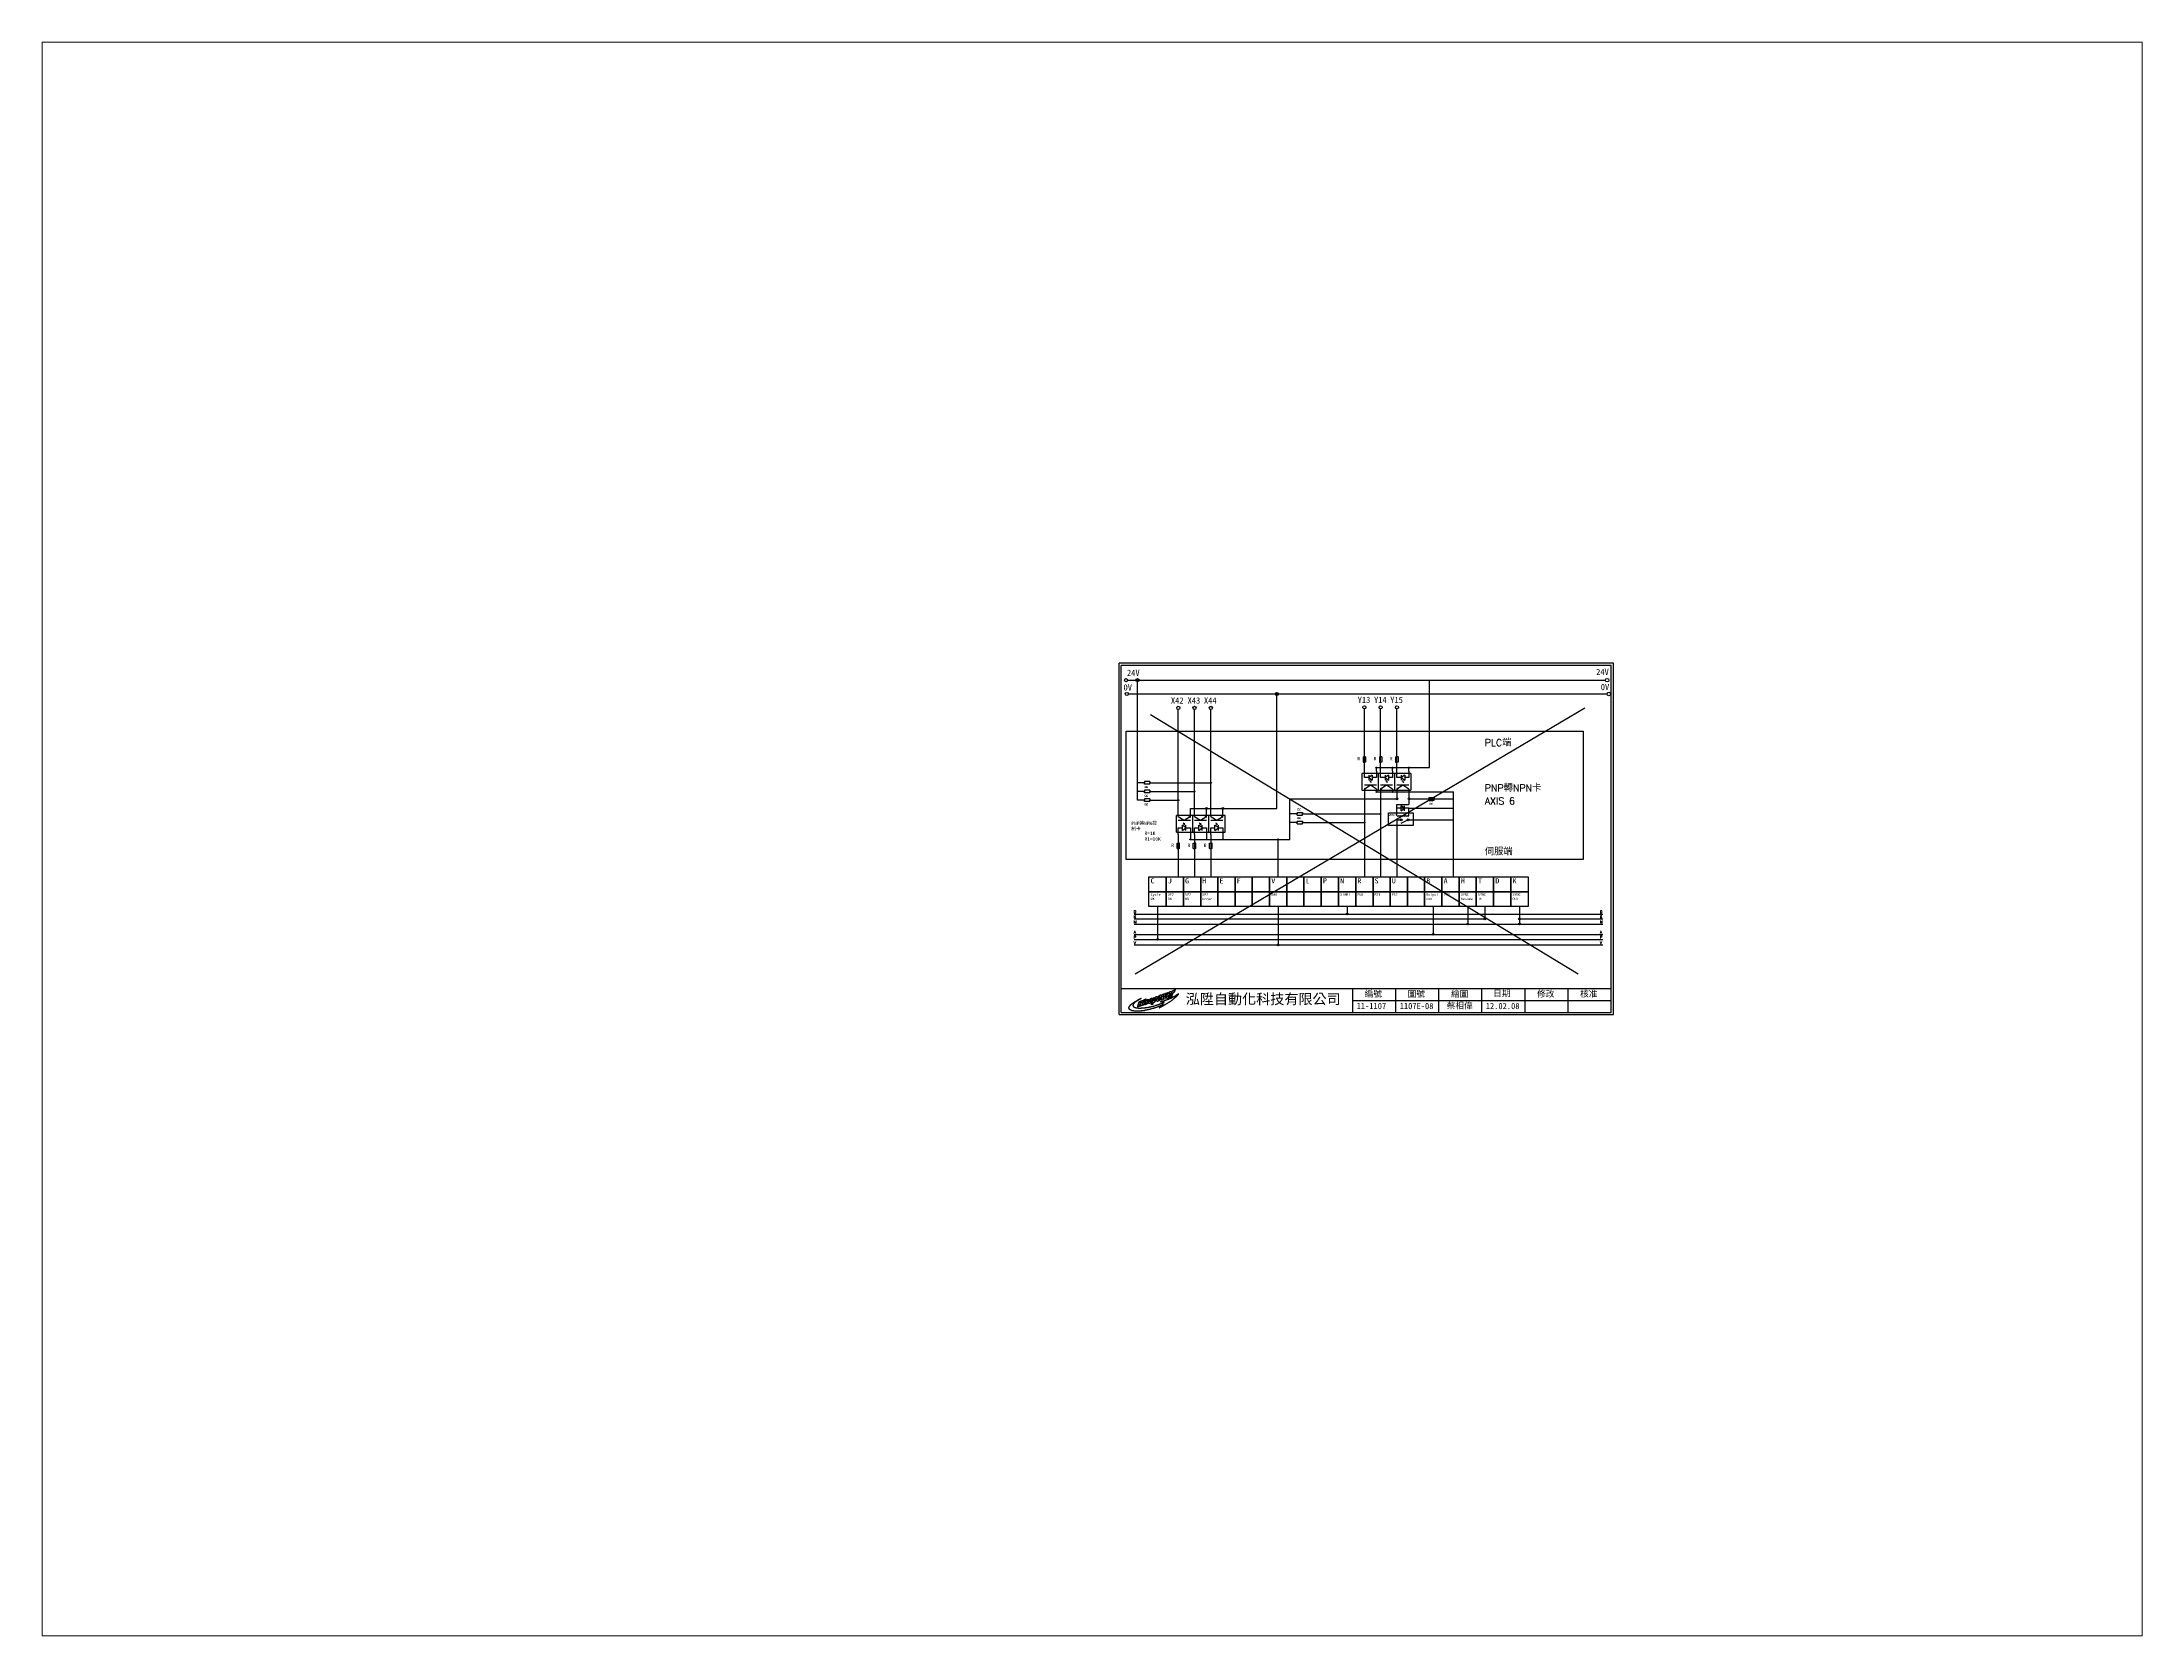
# Paper-space layout '配置1' of a CAD drawing. Extents: x 26 to 231, y 20 to 176.
# The model-space entities are those that its viewports show. They can reach past a viewport. Long polylines and large blocks are cut down to what shows.
import ezdxf

# ---------------------------------------------------------------- set-up
doc = ezdxf.new("R2010")
doc.units = 0
doc.linetypes.add('HIDDEN0', pattern=[65, 50, -15])
doc.layers.get('0').update_dxf_attribs({"linetype": 'CONTINUOUS'})
for name, color, linetype in [('圖框層', 7, 'CONTINUOUS'), ('標尺寸層', 3, 'CONTINUOUS'), ('輪廓線層', 7, 'CONTINUOUS')]:
    doc.layers.add(name, color=color, linetype=linetype)
doc.styles.add('CNS', font='romanc.shx', dxfattribs={"bigfont": 'chineset.shx'})
doc.styles.add('STSL', font='KAIU.TTF')

msp = doc.modelspace()

# ---------------------------------------------------------------- linework, layer by layer
at = {"color": 0}
for points in [[(644.4, 83), (654.5, 83), (654.5, 74.3), (644.4, 74.3)], [(644.4, 74.3), (654.5, 74.3), (654.5, 65.7), (644.4, 65.7)], [(654.5, 83), (664.5, 83), (664.5, 74.3), (654.5, 74.3)], [(654.5, 74.3), (664.5, 74.3), (664.5, 65.7), (654.5, 65.7)], [(664.5, 83), (674.5, 83), (674.5, 74.3), (664.5, 74.3)], [(664.5, 74.3), (674.5, 74.3), (674.5, 65.7), (664.5, 65.7)], [(674.5, 83), (684.5, 83), (684.5, 74.3), (674.5, 74.3)], [(674.5, 74.3), (684.5, 74.3), (684.5, 65.7), (674.5, 65.7)], [(684.5, 83), (694.5, 83), (694.5, 74.3), (684.5, 74.3)], [(684.5, 74.3), (694.5, 74.3), (694.5, 65.7), (684.5, 65.7)], [(694.5, 83), (704.5, 83), (704.5, 74.3), (694.5, 74.3)], [(694.5, 74.3), (704.5, 74.3), (704.5, 65.7), (694.5, 65.7)], [(704.5, 83), (714.5, 83), (714.5, 74.3), (704.5, 74.3)], [(704.5, 74.3), (714.5, 74.3), (714.5, 65.7), (704.5, 65.7)], [(714.5, 83), (724.5, 83), (724.5, 74.3), (714.5, 74.3)], [(714.5, 74.3), (724.5, 74.3), (724.5, 65.7), (714.5, 65.7)], [(724.5, 83), (734.5, 83), (734.5, 74.3), (724.5, 74.3)], [(724.5, 74.3), (734.5, 74.3), (734.5, 65.7), (724.5, 65.7)], [(734.5, 74.3), (744.5, 74.3), (744.5, 65.7), (734.5, 65.7)], [(744.5, 74.3), (754.6, 74.3), (754.6, 65.7), (744.5, 65.7)], [(754.6, 74.3), (764.6, 74.3), (764.6, 65.7), (754.6, 65.7)], [(764.6, 74.3), (774.6, 74.3), (774.6, 65.7), (764.6, 65.7)], [(774.6, 74.3), (784.6, 74.3), (784.6, 65.7), (774.6, 65.7)], [(784.6, 83), (794.6, 83), (794.6, 74.3), (784.6, 74.3)], [(784.6, 74.3), (794.6, 74.3), (794.6, 65.7), (784.6, 65.7)], [(794.6, 74.3), (804.6, 74.3), (804.6, 65.7), (794.6, 65.7)], [(804.6, 74.3), (814.6, 74.3), (814.6, 65.7), (804.6, 65.7)], [(814.6, 74.3), (824.6, 74.3), (824.6, 65.7), (814.6, 65.7)], [(824.6, 74.3), (834.6, 74.3), (834.6, 65.7), (824.6, 65.7)], [(834.6, 74.3), (844.6, 74.3), (844.6, 65.7), (834.6, 65.7)], [(844.6, 74.3), (854.7, 74.3), (854.7, 65.7), (844.6, 65.7)], [(854.7, 74.3), (864.7, 74.3), (864.7, 65.7), (854.7, 65.7)]]:
    msp.add_lwpolyline(points, close=True, dxfattribs=at)
for points in [[(734.5, 83), (744.5, 83), (744.5, 74.3), (734.5, 74.3)], [(744.5, 83), (754.6, 83), (754.6, 74.3), (744.5, 74.3)], [(754.6, 83), (764.6, 83), (764.6, 74.3), (754.6, 74.3)], [(764.6, 83), (774.6, 83), (774.6, 74.3), (764.6, 74.3)], [(774.6, 83), (784.6, 83), (784.6, 74.3), (774.6, 74.3)], [(794.6, 83), (804.6, 83), (804.6, 74.3), (794.6, 74.3)], [(804.6, 83), (814.6, 83), (814.6, 74.3), (804.6, 74.3)], [(814.6, 83), (824.6, 83), (824.6, 74.3), (814.6, 74.3)], [(824.6, 83), (834.6, 83), (834.6, 74.3), (824.6, 74.3)], [(834.6, 83), (844.6, 83), (844.6, 74.3), (834.6, 74.3)], [(844.6, 83), (854.7, 83), (854.7, 74.3), (844.6, 74.3)], [(854.7, 83), (864.7, 83), (864.7, 74.3), (854.7, 74.3)]]:
    msp.add_lwpolyline(points, close=True)
for centre in [(910.6, 197.2), (911.6, 189.2)]:
    msp.add_circle(centre, 1, dxfattribs=at)
at = {"layer": '圖框層', "color": 0}
for p, q in [((914.2, 207), (627.2, 207)), ((627.2, 3), (627.2, 207)), ((912.9, 205.7), (628.4, 205.7)), ((628.4, 4.2), (628.4, 205.7)), ((912.9, 4.2), (912.9, 205.7)), ((914.2, 3), (914.2, 207))]:
    msp.add_line(p, q, dxfattribs=at)
at = {"layer": '圖框層', "color": 7}
for p, q in [((628.4, 18.2), (912.9, 18.2)), ((762.9, 4.2), (762.9, 18.2)), ((787.9, 4.2), (787.9, 18.2)), ((812.9, 4.2), (812.9, 18.2)), ((837.9, 4.2), (837.9, 18.2)), ((862.9, 4.2), (862.9, 18.2)), ((887.9, 4.2), (887.9, 18.2)), ((627.2, 3), (914.2, 3)), ((628.4, 4.2), (912.9, 4.2)), ((762.9, 11.2), (912.9, 11.2))]:
    msp.add_line(p, q, dxfattribs=at)
at = {"layer": '標尺寸層', "color": 0}
for p, q in [((632, 197.2), (909.6, 197.2)), ((637.8, 127.5), (637.8, 197.2)), ((632.7, 189.2), (910.6, 189.2)), ((718.8, 122.7), (718.8, 189.2)), ((661.5, 119.7), (661.5, 180.2)), ((670.9, 119.7), (670.9, 180.2)), ((680.4, 119.7), (680.4, 180.2)), ((641.8, 137.5), (637.8, 137.5)), ((641.8, 138.3), (641.8, 137.5)), ((644.9, 138.3), (641.8, 138.3)), ((641.8, 136.8), (641.8, 137.5)), ((644.9, 136.8), (641.8, 136.8)), ((644.9, 138.3), (644.9, 137.5)), ((644.9, 136.8), (644.9, 137.5)), ((644.9, 137.5), (680.4, 137.5)), ((641.8, 132.5), (637.8, 132.5)), ((641.8, 127.5), (637.8, 127.5)), ((641.8, 133.3), (641.8, 132.5)), ((644.9, 133.3), (641.8, 133.3)), ((641.8, 131.8), (641.8, 132.5)), ((644.9, 131.8), (641.8, 131.8)), ((641.8, 128.3), (641.8, 127.5)), ((644.9, 128.3), (641.8, 128.3)), ((641.8, 126.8), (641.8, 127.5)), ((644.9, 126.8), (641.8, 126.8)), ((644.9, 133.3), (644.9, 132.5)), ((644.9, 131.8), (644.9, 132.5)), ((644.9, 132.5), (670.9, 132.5)), ((644.9, 128.3), (644.9, 127.5)), ((644.9, 126.8), (644.9, 127.5)), ((644.9, 127.5), (661.5, 127.5)), ((668.5, 122.7), (718.8, 122.7)), ((668.5, 119.7), (668.5, 122.7)), ((677.9, 119.7), (677.9, 122.7)), ((687.4, 119.7), (687.4, 122.7)), ((660.4, 109), (660.4, 118.7)), ((669.9, 118.7), (660.4, 118.7)), ((660.4, 109), (660.4, 118.7)), ((661.5, 118.1), (661.5, 119.7)), ((661.5, 118.1), (665, 115.9)), ((661.5, 115.9), (668.5, 115.9)), ((661.5, 107.6), (661.5, 111.5)), ((661.5, 111.5), (663.9, 111.5)), ((663.9, 110), (663.9, 113)), ((665.9, 111.5), (663.9, 113)), ((663.9, 110), (665.9, 111.5)), ((664.5, 114.1), (664.4, 114.1)), ((664.4, 114.1), (664.5, 114)), ((664.5, 114.1), (664.5, 114)), ((665.3, 113.7), (664.5, 114)), ((664.8, 113.5), (665.3, 113.7)), ((665.4, 113.2), (664.8, 113.5)), ((665, 115.9), (668.1, 117.9)), ((665.9, 110), (665.9, 113)), ((665.9, 111.5), (668.5, 111.5)), ((668.3, 117.5), (667.8, 118.2)), ((668.5, 118.1), (667.8, 118.2)), ((668.3, 117.5), (668.5, 118.1)), ((668.5, 118.1), (668.5, 119.7)), ((668.5, 111.5), (668.5, 107.6)), ((669.9, 109), (669.9, 118.7)), ((679.3, 118.7), (669.9, 118.7)), ((669.9, 109), (669.9, 118.7)), ((670.9, 118.1), (670.9, 119.7)), ((670.9, 118.1), (674.4, 115.9)), ((670.9, 115.9), (677.9, 115.9)), ((670.9, 107.6), (670.9, 111.5)), ((670.9, 111.5), (673.4, 111.5)), ((673.4, 110), (673.4, 113)), ((675.4, 111.5), (673.4, 113)), ((673.4, 110), (675.4, 111.5)), ((674, 114.1), (673.9, 114)), ((674, 114.1), (673.9, 114.1)), ((673.9, 114.1), (673.9, 114)), ((674.7, 113.7), (673.9, 114)), ((674.2, 113.5), (674.7, 113.7)), ((674.9, 113.2), (674.2, 113.5)), ((674.4, 115.9), (677.5, 117.9)), ((675.4, 110), (675.4, 113)), ((675.4, 111.5), (677.9, 111.5)), ((677.7, 117.5), (677.3, 118.2)), ((677.9, 118.1), (677.3, 118.2)), ((677.7, 117.5), (677.9, 118.1)), ((677.9, 118.1), (677.9, 119.7)), ((677.9, 111.5), (677.9, 107.6)), ((679.3, 109), (679.3, 118.7)), ((688.8, 118.7), (679.3, 118.7)), ((679.3, 109), (679.3, 118.7)), ((680.4, 118.1), (680.4, 119.7)), ((680.4, 118.1), (683.9, 115.9)), ((680.4, 115.9), (687.4, 115.9)), ((680.4, 107.6), (680.4, 111.5)), ((680.4, 111.5), (682.8, 111.5)), ((682.8, 110), (682.8, 113)), ((684.8, 111.5), (682.8, 113)), ((682.8, 110), (684.8, 111.5)), ((683.4, 114.1), (683.3, 114.1)), ((683.3, 114.1), (683.4, 114)), ((683.4, 114.1), (683.4, 114)), ((684.1, 113.7), (683.4, 114)), ((683.7, 113.5), (684.1, 113.7)), ((684.3, 113.2), (683.7, 113.5)), ((683.9, 115.9), (686.9, 117.9)), ((684.8, 110), (684.8, 113)), ((684.8, 111.5), (687.4, 111.5)), ((687.2, 117.5), (686.7, 118.2)), ((687.4, 118.1), (686.7, 118.2)), ((687.2, 117.5), (687.4, 118.1)), ((687.4, 118.1), (687.4, 119.7)), ((687.4, 111.5), (687.4, 107.6)), ((688.8, 109), (688.8, 118.7)), ((688.8, 109), (688.8, 118.7)), ((660.4, 109), (669.9, 109)), ((660.8, 102.5), (661.5, 102.5)), ((660.8, 99.4), (660.8, 102.5)), ((660.8, 99.4), (661.5, 99.4)), ((661.5, 107.6), (661.5, 83.2)), ((662.2, 102.5), (661.5, 102.5)), ((662.2, 99.4), (661.5, 99.4)), ((662.2, 99.4), (662.2, 102.5)), ((668.5, 107.6), (668.5, 104.7)), ((668.5, 104.7), (719.5, 104.7)), ((669.9, 109), (679.3, 109)), ((670.2, 102.5), (670.9, 102.5)), ((670.2, 99.4), (670.2, 102.5)), ((670.2, 99.4), (670.9, 99.4)), ((670.9, 107.6), (670.9, 83.2)), ((671.7, 102.5), (670.9, 102.5)), ((671.7, 99.4), (670.9, 99.4)), ((671.7, 99.4), (671.7, 102.5)), ((677.9, 107.6), (677.9, 104.7)), ((679.3, 109), (688.8, 109)), ((679.7, 102.5), (680.4, 102.5)), ((679.7, 99.4), (679.7, 102.5)), ((679.7, 99.4), (680.4, 99.4)), ((680.4, 107.6), (680.4, 83.2)), ((681.1, 102.5), (680.4, 102.5)), ((681.1, 99.4), (680.4, 99.4)), ((681.1, 99.4), (681.1, 102.5)), ((687.4, 107.6), (687.4, 104.7)), ((719.5, 83.2), (719.5, 104.7))]:
    msp.add_line(p, q, dxfattribs=at)
at = {"layer": '標尺寸層'}
for p, q in [((807.4, 146.4), (807.4, 197.2)), ((769.6, 144.4), (769.6, 180.4)), ((779, 144.4), (779, 180.4)), ((788.5, 144.4), (788.5, 180.4)), ((768.8, 152.7), (769.6, 152.7)), ((768.8, 152.7), (768.8, 149.6)), ((768.8, 149.6), (769.6, 149.6)), ((770.3, 152.7), (769.6, 152.7)), ((770.3, 149.6), (769.6, 149.6)), ((770.3, 152.7), (770.3, 149.6)), ((778.3, 152.7), (779, 152.7)), ((778.3, 152.7), (778.3, 149.6)), ((778.3, 149.6), (779, 149.6)), ((779.7, 152.7), (779, 152.7)), ((779.7, 149.6), (779, 149.6)), ((779.7, 152.7), (779.7, 149.6)), ((787.7, 152.7), (788.5, 152.7)), ((787.7, 152.7), (787.7, 149.6)), ((787.7, 149.6), (788.5, 149.6)), ((789.2, 152.7), (788.5, 152.7)), ((789.2, 149.6), (788.5, 149.6)), ((789.2, 152.7), (789.2, 149.6)), ((777.6, 143.1), (768.2, 143.1)), ((768.2, 143.1), (768.2, 133.3)), ((768.2, 143.1), (768.2, 133.3)), ((769.6, 140.6), (769.6, 144.4)), ((772.1, 140.6), (769.6, 140.6)), ((776.6, 136.2), (769.6, 136.2)), ((769.8, 134.5), (769.6, 133.9)), ((769.8, 134.5), (770.2, 133.9)), ((773.1, 136.2), (770, 134.2)), ((772.1, 142.1), (772.1, 139.1)), ((774.1, 142.1), (772.1, 140.6)), ((772.1, 140.6), (774.1, 139.1)), ((772.6, 138.9), (773.3, 138.6)), ((773.3, 138.6), (772.8, 138.4)), ((772.8, 138.4), (773.6, 138)), ((776.6, 133.9), (773.1, 136.2)), ((773.6, 138), (773.6, 138.1)), ((773.6, 138), (773.6, 138.1)), ((773.6, 138), (773.6, 138)), ((774.1, 142.1), (774.1, 139.1)), ((776.6, 140.6), (774.1, 140.6)), ((776.6, 146.4), (807.4, 146.4)), ((776.6, 144.4), (776.6, 146.4)), ((776.6, 144.4), (776.6, 140.6)), ((787.1, 143.1), (777.6, 143.1)), ((777.6, 143.1), (777.6, 133.3)), ((777.6, 143.1), (777.6, 133.3)), ((779, 140.6), (779, 144.4)), ((781.6, 140.6), (779, 140.6)), ((786, 136.2), (779, 136.2)), ((779.2, 134.5), (779, 133.9)), ((779.2, 134.5), (779.7, 133.9)), ((782.5, 136.2), (779.4, 134.2)), ((781.6, 142.1), (781.6, 139.1)), ((783.6, 142.1), (781.6, 140.6)), ((781.6, 140.6), (783.6, 139.1)), ((782.1, 138.9), (782.7, 138.6)), ((782.7, 138.6), (782.2, 138.4)), ((782.2, 138.4), (783, 138)), ((786, 133.9), (782.5, 136.2)), ((783, 138), (783, 138.1)), ((783.1, 138), (783, 138.1)), ((783, 138), (783.1, 138)), ((783.6, 142.1), (783.6, 139.1)), ((786, 140.6), (783.6, 140.6)), ((786, 144.4), (786, 146.4)), ((786, 144.4), (786, 140.6)), ((796.5, 143.1), (787.1, 143.1)), ((787.1, 143.1), (787.1, 133.3)), ((787.1, 143.1), (787.1, 133.3)), ((788.5, 140.6), (788.5, 144.4)), ((791, 140.6), (788.5, 140.6)), ((795.5, 136.2), (788.5, 136.2)), ((788.7, 134.5), (788.5, 133.9)), ((788.7, 134.5), (789.1, 133.9)), ((792, 136.2), (788.9, 134.2)), ((791, 142.1), (791, 139.1)), ((793, 142.1), (791, 140.6)), ((791, 140.6), (793, 139.1)), ((791.5, 138.9), (792.1, 138.6)), ((792.1, 138.6), (791.7, 138.4)), ((791.7, 138.4), (792.5, 138)), ((795.5, 133.9), (792, 136.2)), ((792.4, 138), (792.5, 138.1)), ((792.4, 138), (792.5, 138)), ((792.5, 138), (792.5, 138.1)), ((793, 142.1), (793, 139.1)), ((795.5, 140.6), (793, 140.6)), ((795.5, 144.4), (795.5, 146.4)), ((795.5, 144.4), (795.5, 140.6)), ((796.5, 143.1), (796.5, 133.3)), ((796.5, 143.1), (796.5, 133.3)), ((726.3, 104.7), (726.3, 128.3)), ((726.3, 128.3), (788.5, 128.3)), ((768.2, 133.3), (777.6, 133.3)), ((769.6, 133.9), (770.2, 133.9)), ((769.6, 133.9), (769.6, 132.3)), ((769.6, 132.3), (769.6, 114.9)), ((776.6, 133.9), (776.6, 132.3)), ((776.6, 132.3), (821.3, 132.3)), ((777.6, 133.3), (787.1, 133.3)), ((779, 133.9), (779.7, 133.9)), ((779, 133.9), (779, 132.3)), ((779, 132.3), (779, 119.9)), ((786, 133.9), (786, 132.3)), ((787.1, 133.3), (796.5, 133.3)), ((788.5, 133.9), (789.1, 133.9)), ((788.5, 133.9), (788.5, 128.3)), ((788.5, 118.7), (788.5, 125)), ((788.5, 125), (795.5, 125)), ((795.5, 122.8), (788.5, 122.8)), ((790.9, 121.3), (790.9, 124.3)), ((792.9, 122.8), (790.9, 124.3)), ((790.9, 121.3), (792.9, 122.8)), ((792.9, 121.3), (792.9, 124.3)), ((795.5, 133.9), (795.5, 125)), ((795.5, 128.3), (821.3, 128.3)), ((795.5, 118.7), (795.5, 122.8)), ((795.5, 122.8), (821.3, 122.8)), ((807.1, 129.1), (807.1, 128.3)), ((807.1, 129.1), (810.2, 129.1)), ((807.1, 127.6), (807.1, 128.3)), ((807.1, 127.6), (810.2, 127.6)), ((810.2, 129.1), (810.2, 128.3)), ((810.2, 127.6), (810.2, 128.3)), ((821.3, 83), (821.3, 132.3)), ((730.5, 119.6), (726.3, 119.6)), ((730.5, 114.6), (726.3, 114.6)), ((730.5, 120.3), (730.5, 119.6)), ((730.5, 120.3), (733.6, 120.3)), ((730.5, 118.8), (730.5, 119.6)), ((730.5, 118.8), (733.6, 118.8)), ((730.5, 115.3), (730.5, 114.6)), ((730.5, 115.3), (733.6, 115.3)), ((730.5, 113.8), (730.5, 114.6)), ((730.5, 113.8), (733.6, 113.8)), ((733.6, 120.3), (733.6, 119.6)), ((733.6, 118.8), (733.6, 119.6)), ((733.6, 119.6), (779.3, 119.6)), ((733.6, 115.3), (733.6, 114.6)), ((733.6, 113.8), (733.6, 114.6)), ((733.6, 114.6), (769.9, 114.6)), ((769.6, 114.3), (769.6, 83)), ((779, 119.3), (779, 83)), ((783.5, 120.2), (797.9, 120.2)), ((783.5, 112.9), (783.5, 120.2)), ((797.9, 112.9), (783.5, 112.9)), ((788.5, 116.1), (788.5, 83)), ((788.5, 116.1), (791.5, 116.1)), ((795, 116.1), (790.8, 114)), ((794.5, 116.1), (821.3, 116.1)), ((797.9, 120.2), (797.9, 112.9)), ((719.5, 104.7), (726.3, 104.7)), ((635.9, 61.4), (908, 61.4)), ((649.5, 65.7), (649.5, 46.7)), ((719.5, 65.7), (719.5, 43.5)), ((759.6, 65.7), (759.6, 61.4)), ((809.6, 63.6), (809.6, 49.6)), ((829.6, 65.7), (829.6, 55.6)), ((839.6, 65.7), (839.6, 58.6)), ((859.7, 65.7), (859.7, 55.6)), ((635.9, 58.6), (839.6, 58.6)), ((635.9, 55.6), (908, 55.6)), ((635.9, 49.6), (908, 49.6)), ((859.7, 58.6), (908, 58.6)), ((635.9, 46.7), (908, 46.7)), ((635.9, 43.5), (908, 43.5))]:
    msp.add_line(p, q, dxfattribs=at)
at = {"layer": '標尺寸層', "color": 1}
for p, q in [((636.4, 26.7), (897.7, 181.2)), ((645.4, 177.3), (893.7, 26.7))]:
    msp.add_line(p, q, dxfattribs=at)
at = {"layer": '標尺寸層', "linetype": 'HIDDEN0'}
msp.add_line((809.6, 65.7), (809.6, 63.6), dxfattribs=at)
at = {"layer": '標尺寸層'}
msp.add_lwpolyline([(631.2, 167.6), (896.7, 167.6), (896.7, 93), (631.2, 93)], close=True, dxfattribs=at)
at = {"layer": '標尺寸層', "color": 0}
for centre, radius in [((631.1, 197.2), 0.92), ((637.8, 197.2), 0.92), ((631.6, 189.2), 0.92), ((718.8, 189.2), 0.92), ((661.5, 181.1), 0.92), ((670.9, 181.1), 0.92), ((680.4, 181.1), 0.92), ((680.4, 137.5), 0.3), ((661.5, 127.5), 0.3), ((670.9, 132.5), 0.3), ((668.5, 104.7), 0.3), ((677.9, 104.7), 0.3), ((687.4, 104.7), 0.3), ((719.5, 104.7), 0.3)]:
    msp.add_circle(centre, radius, dxfattribs=at)
at = {"layer": '標尺寸層', "color": 7}
for centre in [(769.6, 181.4), (779, 181.4), (788.5, 181.4)]:
    msp.add_circle(centre, 0.92, dxfattribs=at)
at = {"layer": '標尺寸層'}
for centre, radius in [((776.6, 146.4), 0.3), ((786, 146.4), 0.3), ((795.5, 146.4), 0.3), ((677.9, 122.7), 0.5), ((687.4, 122.7), 0.5), ((776.6, 132.3), 0.3), ((786, 132.3), 0.3), ((788.5, 128.3), 0.5), ((795.5, 128.3), 0.5), ((769.6, 114.6), 0.3), ((779, 119.6), 0.3), ((791, 116.1), 0.5), ((795, 116.1), 0.5), ((759.6, 61.4), 0.5), ((809.6, 49.6), 0.5), ((829.6, 55.6), 0.5), ((839.6, 58.6), 0.5), ((859.7, 58.6), 0.5), ((859.7, 55.6), 0.5), ((649.5, 46.7), 0.5), ((719.5, 43.5), 0.5)]:
    msp.add_circle(centre, radius, dxfattribs=at)
for centre in [(789, 118.7), (790, 118.7), (791, 118.7), (792, 118.7), (793, 118.7), (794, 118.7), (795, 118.7)]:
    msp.add_arc(centre, 0.5, 180, 0, dxfattribs=at)
at = {"layer": '輪廓線層', "color": 1}
msp.add_lwpolyline([(651.8, 8.4), (651.5, 8.3), (651.2, 8.2), (650.9, 8.1), (650.6, 7.9), (650.3, 7.8), (650, 7.7), (649.7, 7.5), (649.4, 7.4), (649.2, 7.3), (648.9, 7.2), (648.7, 7.2), (648.5, 7.1), (648.3, 7), (648.1, 6.9), (647.8, 6.9), (647.6, 6.8), (647.3, 6.7), (647.1, 6.6), (646.8, 6.6), (646.5, 6.5), (646.2, 6.4), (645.9, 6.3), (645.6, 6.2), (645.4, 6.2), (645.1, 6.1), (644.9, 6), (644.6, 6), (644.4, 5.9), (644.2, 5.9), (644, 5.8), (643.8, 5.8), (643.6, 5.7), (643.4, 5.7), (643.2, 5.6), (643.1, 5.6), (642.9, 5.6), (642.7, 5.5), (642.5, 5.5), (642.3, 5.5), (642.1, 5.4), (642, 5.4), (641.8, 5.4), (641.6, 5.3), (641.4, 5.3), (641.2, 5.3), (641.1, 5.3), (640.9, 5.2), (640.7, 5.2), (640.6, 5.2), (640.4, 5.2), (640.2, 5.2), (640.1, 5.2), (639.9, 5.1), (639.8, 5.1), (639.6, 5.1), (639.4, 5.1), (639.3, 5.1), (639.1, 5.1), (638.9, 5.1), (638.8, 5.1), (638.6, 5), (638.4, 5), (638.2, 5), (638.1, 5), (637.9, 5), (637.7, 5), (637.6, 5), (637.4, 5), (637.3, 5), (637.2, 5), (637, 5), (636.9, 5), (636.8, 5), (636.7, 5), (636.6, 5), (636.4, 5.1), (636.3, 5.1), (636.2, 5.1), (636.1, 5.1), (636, 5.1), (635.9, 5.1), (635.7, 5.1), (635.6, 5.1), (635.5, 5.2), (635.3, 5.2), (635.2, 5.2), (635.1, 5.2), (634.9, 5.2), (634.8, 5.3), (634.7, 5.3), (634.5, 5.3), (634.4, 5.4), (634.3, 5.4), (634.1, 5.5), (634, 5.5), (633.9, 5.6), (633.8, 5.6), (633.7, 5.7), (633.6, 5.7), (633.5, 5.7), (633.4, 5.8), (633.4, 5.8), (633.3, 5.9), (633.2, 5.9), (633.2, 6), (633.1, 6), (633.1, 6.1), (633.1, 6.1), (633, 6.1), (633, 6.2), (633, 6.2), (633, 6.2), (632.9, 6.3), (632.9, 6.3), (632.9, 6.3), (632.9, 6.4), (632.9, 6.4), (632.9, 6.4), (632.9, 6.5), (632.9, 6.5), (632.9, 6.5), (632.9, 6.6), (632.9, 6.6), (632.9, 6.6), (632.9, 6.7), (632.8, 6.7), (632.8, 6.7), (632.8, 6.8), (632.8, 6.8), (632.8, 6.9), (632.8, 6.9), (632.8, 6.9), (632.8, 7), (632.8, 7), (632.8, 7), (632.8, 7.1), (632.8, 7.1), (632.8, 7.2), (632.8, 7.2), (632.8, 7.2), (632.9, 7.3), (632.9, 7.3), (632.9, 7.4), (632.9, 7.4), (633, 7.5), (633, 7.5), (633, 7.6), (633.1, 7.7), (633.1, 7.8), (633.2, 7.8), (633.2, 7.9), (633.3, 8), (633.4, 8.1), (633.4, 8.2), (633.5, 8.3), (633.6, 8.4), (633.7, 8.5), (633.8, 8.6), (633.9, 8.7), (634, 8.8), (634.1, 8.9), (634.2, 9), (634.3, 9.1), (634.5, 9.2), (634.6, 9.3), (634.7, 9.4), (634.8, 9.5), (635, 9.6), (635.1, 9.7), (635.3, 9.8), (635.4, 9.9), (635.5, 10), (635.6, 10.1), (635.8, 10.2), (635.9, 10.3), (636, 10.4), (636.2, 10.4), (636.3, 10.5), (636.4, 10.6), (636.5, 10.7), (636.6, 10.7), (636.7, 10.8), (636.8, 10.8), (637, 10.9), (637.1, 11), (637.2, 11), (637.3, 11.1), (637.4, 11.1), (637.5, 11.2), (637.6, 11.3), (637.8, 11.4), (638, 11.5), (638.1, 11.6), (638.3, 11.7), (638.5, 11.8), (638.8, 11.9), (639, 12), (639.1, 12.1), (639.3, 12.2), (639.5, 12.2), (639.6, 12.3), (639.7, 12.3), (639.8, 12.4), (639.8, 12.4), (639.9, 12.4), (639.9, 12.4), (639.9, 12.4), (639.8, 12.3), (639.8, 12.3), (639.8, 12.3), (639.7, 12.2), (639.6, 12.2), (639.6, 12.2), (639.5, 12.1), (639.4, 12.1), (639.3, 12), (639.2, 11.9), (639.1, 11.9), (638.9, 11.8), (638.8, 11.8), (638.7, 11.7), (638.6, 11.6), (638.4, 11.5), (638.3, 11.5), (638.2, 11.4), (638.1, 11.3), (637.9, 11.2), (637.8, 11.2), (637.7, 11.1), (637.5, 11), (637.4, 10.9), (637.3, 10.8), (637.2, 10.7), (637.1, 10.7), (636.9, 10.6), (636.8, 10.5), (636.7, 10.4), (636.6, 10.3), (636.5, 10.3), (636.4, 10.2), (636.3, 10.1), (636.2, 10), (636.1, 9.9), (636, 9.8), (635.9, 9.7), (635.8, 9.6), (635.7, 9.6), (635.7, 9.5), (635.6, 9.4), (635.5, 9.3), (635.5, 9.3), (635.4, 9.2), (635.4, 9.1), (635.4, 9.1), (635.3, 9), (635.3, 8.9), (635.3, 8.9), (635.2, 8.8), (635.2, 8.8), (635.2, 8.7), (635.2, 8.6), (635.2, 8.6), (635.2, 8.5), (635.1, 8.5), (635.1, 8.4), (635.1, 8.4), (635.1, 8.3), (635.1, 8.3), (635.1, 8.2), (635.2, 8.2), (635.2, 8.2), (635.2, 8.1), (635.2, 8.1), (635.2, 8), (635.2, 8), (635.2, 8), (635.2, 7.9), (635.3, 7.9), (635.3, 7.9), (635.3, 7.8), (635.3, 7.8), (635.4, 7.8), (635.4, 7.7), (635.4, 7.7), (635.4, 7.7), (635.5, 7.6), (635.5, 7.6), (635.6, 7.6), (635.6, 7.5), (635.6, 7.5), (635.7, 7.5), (635.7, 7.5), (635.8, 7.4), (635.9, 7.4), (635.9, 7.4), (636, 7.3), (636, 7.3), (636.1, 7.3), (636.2, 7.2), (636.2, 7.2), (636.3, 7.2), (636.4, 7.2), (636.5, 7.1), (636.5, 7.1), (636.6, 7.1), (636.7, 7.1), (636.8, 7), (636.8, 7), (636.9, 7), (637, 7), (637.1, 7), (637.2, 7), (637.3, 6.9), (637.4, 6.9), (637.5, 6.9), (637.6, 6.9), (637.7, 6.9), (637.8, 6.9), (638, 6.9), (638.1, 6.8), (638.2, 6.8), (638.4, 6.8), (638.5, 6.8), (638.7, 6.8), (638.8, 6.8), (639, 6.8), (639.1, 6.8), (639.3, 6.8), (639.5, 6.8), (639.7, 6.8), (639.8, 6.8), (640, 6.8), (640.2, 6.9), (640.4, 6.9), (640.6, 6.9), (640.8, 6.9), (641, 6.9), (641.2, 6.9), (641.3, 6.9), (641.5, 7), (641.7, 7), (641.8, 7), (642, 7), (642.2, 7), (642.3, 7.1), (642.5, 7.1), (642.7, 7.1), (642.9, 7.1), (643, 7.2), (643.2, 7.2), (643.4, 7.2), (643.7, 7.2), (643.9, 7.3), (644.2, 7.3), (644.4, 7.4), (644.7, 7.4), (645, 7.5), (645.3, 7.5), (645.5, 7.6), (645.8, 7.7), (646.1, 7.7), (646.4, 7.8), (646.7, 7.9), (646.9, 8), (647.2, 8), (647.5, 8.1), (647.7, 8.2), (647.9, 8.2), (648.2, 8.3), (648.4, 8.4), (648.6, 8.4), (648.8, 8.5), (649, 8.5), (649.1, 8.6), (649.3, 8.6), (649.4, 8.7), (649.6, 8.7), (649.7, 8.8), (649.8, 8.8), (649.9, 8.8), (650, 8.9), (650.1, 8.9), (650.2, 9), (650.3, 9), (650.5, 9.1), (650.6, 9.1), (650.8, 9.2), (651, 9.2), (651.1, 9.3), (651.3, 9.4), (651.5, 9.4), (651.6, 9.5), (651.8, 9.6), (651.9, 9.6), (652, 9.6), (652.2, 9.7), (652.3, 9.7), (652.4, 9.8), (652.5, 9.8), (652.6, 9.9), (652.7, 9.9), (652.8, 9.9), (652.9, 10), (653, 10), (653.1, 10.1), (653.2, 10.1), (653.2, 10.1), (653.2, 10.2), (653.3, 10.2), (653.2, 10.2), (653.2, 10.2), (653.2, 10.2), (653.1, 10.2), (653.1, 10.3), (653, 10.3), (652.9, 10.3), (652.8, 10.3), (652.8, 10.3), (652.7, 10.3), (652.6, 10.3), (652.5, 10.3), (652.4, 10.3), (652.3, 10.3), (652.2, 10.4), (652.1, 10.4), (652.1, 10.4), (652, 10.4), (651.9, 10.4), (651.8, 10.4), (651.7, 10.4), (651.6, 10.4), (651.5, 10.4), (651.5, 10.4), (651.4, 10.5), (651.4, 10.5), (651.3, 10.5), (651.3, 10.5), (651.3, 10.5), (651.2, 10.5), (651.2, 10.5), (651.3, 10.5), (651.3, 10.6), (651.3, 10.6), (651.4, 10.6), (651.4, 10.6), (651.5, 10.6), (651.6, 10.7), (651.7, 10.7), (651.8, 10.7), (652, 10.8), (652.1, 10.8), (652.3, 10.8), (652.4, 10.9), (652.6, 10.9), (652.7, 11), (652.9, 11), (653.1, 11.1), (653.3, 11.1), (653.5, 11.2), (653.6, 11.2), (653.8, 11.3), (654, 11.4), (654.2, 11.4), (654.4, 11.5), (654.6, 11.5), (654.8, 11.6), (654.9, 11.7), (655.1, 11.7), (655.3, 11.8), (655.5, 11.9), (655.8, 12), (656, 12), (656.2, 12.1), (656.5, 12.3), (656.7, 12.4), (657, 12.5), (657.3, 12.6), (657.5, 12.7), (657.8, 12.8), (658, 12.9), (658.2, 13.1), (658.4, 13.2), (658.6, 13.3), (658.8, 13.4), (659, 13.5), (659.2, 13.6), (659.4, 13.7), (659.5, 13.8), (659.7, 13.9), (659.9, 14), (660, 14.1), (660.2, 14.2), (660.3, 14.3), (660.5, 14.4), (660.6, 14.5), (660.8, 14.6), (660.9, 14.7), (661, 14.8), (661.2, 14.9), (661.3, 15), (661.4, 15), (661.4, 15.1), (661.5, 15.1), (661.5, 15.1), (661.6, 15.1), (661.6, 15.1), (661.6, 15.1), (661.5, 15), (661.5, 14.9), (661.5, 14.9), (661.4, 14.8), (661.4, 14.7), (661.3, 14.6), (661.3, 14.6), (661.2, 14.5), (661.2, 14.4), (661.1, 14.4), (661.1, 14.3), (661, 14.2), (660.9, 14.2), (660.9, 14.1), (660.8, 14), (660.8, 13.9), (660.7, 13.9), (660.6, 13.8), (660.5, 13.7), (660.4, 13.6), (660.3, 13.5), (660.2, 13.4), (660.1, 13.3), (660, 13.2), (659.9, 13), (659.7, 12.9), (659.6, 12.8), (659.4, 12.7), (659.3, 12.5), (659.1, 12.4), (659, 12.2), (658.8, 12.1), (658.6, 12), (658.4, 11.8), (658.3, 11.7), (658.1, 11.5), (657.8, 11.3), (657.6, 11.2), (657.4, 11), (657.1, 10.9), (656.9, 10.7), (656.6, 10.5), (656.4, 10.3), (656.1, 10.2), (655.9, 10), (655.6, 9.8), (655.3, 9.7), (655.1, 9.5), (654.8, 9.3), (654.6, 9.2), (654.3, 9), (654, 8.9), (653.8, 8.7), (653.5, 8.6), (653.2, 8.4), (653, 8.3), (652.7, 8.1), (652.5, 8), (652.2, 7.8), (652, 7.7), (651.8, 7.6), (651.6, 7.5), (651.5, 7.4), (651.3, 7.3), (651.2, 7.3), (651, 7.2), (650.9, 7.1), (650.8, 7.1), (650.7, 7), (650.6, 7), (650.6, 7), (650.5, 6.9), (650.4, 6.9), (650.4, 6.9), (650.4, 6.9), (650.3, 6.9), (650.3, 6.9), (650.4, 6.9), (650.4, 7), (650.5, 7), (650.6, 7.1), (650.6, 7.2), (650.7, 7.2), (650.9, 7.3), (651, 7.4), (651.1, 7.5), (651.3, 7.7), (651.5, 7.8), (651.6, 7.9), (651.8, 8), (651.9, 8.1), (652.1, 8.3), (652.2, 8.4), (652.4, 8.5), (652.5, 8.6), (652.6, 8.7), (652.7, 8.7), (652.8, 8.8), (652.9, 8.9), (652.9, 8.9), (652.9, 8.9), (652.9, 8.9), (652.8, 8.9), (652.7, 8.8), (652.6, 8.8), (652.4, 8.7), (652.2, 8.6), (652, 8.5)], close=True, dxfattribs=at)
at = {"layer": '輪廓線層', "color": 116}
for points in [[(645, 10.4), (645, 10.3), (645, 10.3), (645, 10.3), (645, 10.3), (645, 10.3), (645, 10.3), (645, 10.3), (645, 10.2), (645, 10.2), (645, 10.2), (645, 10.2), (645, 10.2), (645.1, 10.2), (645.1, 10.2), (645.1, 10.2), (645.1, 10.2), (645.1, 10.2), (645.1, 10.2), (645.2, 10.2), (645.2, 10.2), (645.2, 10.2), (645.2, 10.2), (645.2, 10.2), (645.3, 10.2), (645.3, 10.3), (645.3, 10.3), (645.3, 10.3), (645.3, 10.3), (645.4, 10.3), (645.4, 10.3), (645.4, 10.3), (645.4, 10.3), (645.4, 10.4), (645.5, 10.4), (645.5, 10.4), (645.5, 10.4), (645.5, 10.4), (645.5, 10.4), (645.5, 10.5), (645.5, 10.5), (645.5, 10.5), (645.6, 10.5), (645.6, 10.5), (645.6, 10.5), (645.6, 10.5), (645.6, 10.5), (645.7, 10.5), (645.7, 10.5), (645.7, 10.6), (645.8, 10.6), (645.9, 10.6), (645.9, 10.6), (646, 10.6), (646, 10.6), (646.1, 10.6), (646.1, 10.6), (646.2, 10.6), (646.2, 10.6), (646.2, 10.6), (646.2, 10.6), (646.2, 10.6), (646.2, 10.6), (646.2, 10.5), (646.2, 10.5), (646.2, 10.5), (646.1, 10.5), (646.1, 10.4), (646.1, 10.4), (646.1, 10.4), (646.1, 10.4), (646.1, 10.3), (646, 10.3), (646, 10.3), (646, 10.3), (646, 10.2), (646, 10.2), (645.9, 10.2), (645.9, 10.2), (645.9, 10.1), (645.9, 10.1), (645.9, 10.1), (645.8, 10), (645.8, 10), (645.8, 10), (645.8, 10), (645.7, 9.9), (645.7, 9.9), (645.7, 9.9), (645.6, 9.8), (645.6, 9.8), (645.6, 9.8), (645.5, 9.8), (645.5, 9.7), (645.5, 9.7), (645.4, 9.7), (645.4, 9.7), (645.3, 9.6), (645.3, 9.6), (645.3, 9.6), (645.2, 9.6), (645.2, 9.5), (645.1, 9.5), (645.1, 9.5), (645.1, 9.5), (645, 9.4), (645, 9.4), (645, 9.4), (644.9, 9.4), (644.9, 9.4), (644.9, 9.4), (644.8, 9.4), (644.8, 9.4), (644.8, 9.4), (644.7, 9.4), (644.7, 9.4), (644.7, 9.4), (644.6, 9.4), (644.6, 9.4), (644.6, 9.4), (644.5, 9.4), (644.5, 9.4), (644.5, 9.4), (644.4, 9.4), (644.4, 9.4), (644.4, 9.4), (644.4, 9.4), (644.3, 9.4), (644.3, 9.5), (644.3, 9.5), (644.3, 9.5), (644.2, 9.5), (644.2, 9.5), (644.2, 9.6), (644.2, 9.6), (644.2, 9.6), (644.2, 9.6), (644.2, 9.7), (644.2, 9.7), (644.2, 9.7), (644.2, 9.7), (644.2, 9.8), (644.2, 9.8), (644.2, 9.8), (644.2, 9.9), (644.2, 9.9), (644.2, 10), (644.2, 10), (644.2, 10), (644.2, 10.1), (644.2, 10.1), (644.2, 10.2), (644.2, 10.2), (644.2, 10.3), (644.2, 10.3), (644.2, 10.3), (644.2, 10.4), (644.2, 10.4), (644.3, 10.5), (644.3, 10.5), (644.3, 10.6), (644.3, 10.6), (644.3, 10.6), (644.3, 10.7), (644.3, 10.7), (644.4, 10.8), (644.4, 10.8), (644.4, 10.9), (644.4, 10.9), (644.4, 10.9), (644.5, 11), (644.5, 11), (644.5, 11.1), (644.5, 11.1), (644.6, 11.2), (644.6, 11.2), (644.6, 11.3), (644.6, 11.3), (644.7, 11.4), (644.7, 11.4), (644.7, 11.5), (644.8, 11.5), (644.8, 11.6), (644.8, 11.6), (644.9, 11.7), (644.9, 11.7), (645, 11.8), (645, 11.8), (645.1, 11.9), (645.2, 12), (645.2, 12), (645.3, 12.1), (645.3, 12.2), (645.4, 12.2), (645.4, 12.3), (645.5, 12.3), (645.6, 12.3), (645.6, 12.4), (645.7, 12.4), (645.7, 12.4), (645.8, 12.4), (645.8, 12.5), (645.8, 12.5), (645.9, 12.5), (645.9, 12.5), (646, 12.5), (646, 12.5), (646, 12.6), (646.1, 12.6), (646.1, 12.6), (646.1, 12.6), (646.2, 12.6), (646.2, 12.6), (646.2, 12.6), (646.3, 12.6), (646.3, 12.6), (646.3, 12.6), (646.3, 12.6), (646.4, 12.6), (646.4, 12.6), (646.4, 12.6), (646.4, 12.5), (646.5, 12.5), (646.5, 12.5), (646.5, 12.5), (646.5, 12.5), (646.5, 12.5), (646.5, 12.5), (646.6, 12.5), (646.6, 12.5), (646.6, 12.5), (646.6, 12.4), (646.6, 12.4), (646.6, 12.4), (646.6, 12.4), (646.6, 12.3), (646.6, 12.3), (646.6, 12.3), (646.7, 12.3), (646.7, 12.2), (646.7, 12.2), (646.7, 12.2), (646.7, 12.1), (646.7, 12.1), (646.7, 12.1), (646.7, 12.1), (646.7, 12), (646.7, 12), (646.7, 11.9), (646.6, 11.9), (646.6, 11.9), (646.6, 11.8), (646.6, 11.8), (646.6, 11.7), (646.6, 11.7), (646.6, 11.7), (646.6, 11.6), (646.6, 11.6), (646.6, 11.5), (646.6, 11.5), (646.6, 11.5), (646.6, 11.4), (646.6, 11.4), (646.6, 11.3), (646.5, 11.3), (646.5, 11.3), (646.5, 11.2), (646.5, 11.2), (646.5, 11.2), (646.5, 11.1), (646.5, 11.1), (646.4, 11.1), (646.4, 11.1), (646.4, 11), (646.3, 11), (646.3, 11), (646.2, 11), (646.1, 10.9), (646.1, 10.9), (646, 10.9), (646, 10.9), (645.9, 10.9), (645.8, 10.8), (645.8, 10.8), (645.7, 10.8), (645.7, 10.8), (645.6, 10.8), (645.6, 10.7), (645.5, 10.7), (645.5, 10.7), (645.4, 10.7), (645.4, 10.7), (645.3, 10.7), (645.3, 10.7), (645.2, 10.6), (645.2, 10.6), (645.2, 10.6), (645.1, 10.6), (645.1, 10.6), (645.1, 10.6), (645.1, 10.6), (645, 10.6), (645, 10.6), (645, 10.5), (645, 10.5), (645, 10.5), (645, 10.5), (645, 10.5), (645, 10.4), (645, 10.4), (645, 10.4), (645, 10.4)], [(648.5, 11.1), (648.3, 10.8), (647.9, 10.4), (647.7, 10.2), (647.6, 10.2), (647.4, 10.1), (647.3, 10.2), (647.2, 10.2), (647.2, 10.3), (647.1, 10.4), (647.1, 10.2), (647.1, 10), (647, 9.8), (646.8, 9.4), (646.8, 9.1), (646.7, 9), (646.6, 8.9), (646.3, 8.8), (645.9, 8.7), (646, 9), (646.1, 9.4), (646.1, 9.6), (646.3, 10), (646.5, 10.5), (646.6, 10.9), (646.9, 11.6), (647.1, 12.3), (647.3, 12.9), (648.1, 13.2), (648.1, 13), (648.2, 13.2), (648.5, 13.4), (648.7, 13.6), (649, 13.6), (649.1, 13.5), (649.2, 13.4), (649.2, 13.2), (649.2, 12.9), (649.1, 12.7), (649, 12.4), (648.9, 12.1), (648.8, 11.9), (648.7, 11.5)], [(648.1, 12.5), (648.1, 12.5), (648.1, 12.5), (648.2, 12.4), (648.2, 12.4), (648.2, 12.4), (648.2, 12.4), (648.2, 12.4), (648.2, 12.4), (648.2, 12.4), (648.2, 12.4), (648.2, 12.4), (648.2, 12.4), (648.2, 12.3), (648.2, 12.3), (648.2, 12.3), (648.2, 12.3), (648.2, 12.3), (648.2, 12.2), (648.2, 12.2), (648.2, 12.2), (648.2, 12.2), (648.2, 12.2), (648.2, 12.1), (648.2, 12.1), (648.2, 12.1), (648.2, 12), (648.2, 12), (648.2, 12), (648.2, 12), (648.2, 11.9), (648.2, 11.9), (648.1, 11.9), (648.1, 11.8), (648.1, 11.8), (648.1, 11.8), (648.1, 11.7), (648.1, 11.7), (648.1, 11.7), (648, 11.6), (648, 11.6), (648, 11.6), (648, 11.5), (648, 11.5), (648, 11.5), (647.9, 11.5), (647.9, 11.4), (647.9, 11.4), (647.9, 11.4), (647.9, 11.4), (647.9, 11.3), (647.9, 11.3), (647.8, 11.3), (647.8, 11.3), (647.8, 11.3), (647.8, 11.2), (647.8, 11.2), (647.8, 11.2), (647.8, 11.2), (647.8, 11.2), (647.7, 11.2), (647.7, 11.2), (647.7, 11.1), (647.7, 11.1), (647.7, 11.1), (647.7, 11.1), (647.7, 11.1), (647.6, 11.1), (647.6, 11.1), (647.6, 11.1), (647.6, 11.1), (647.6, 11.1), (647.6, 11.1), (647.6, 11.1), (647.5, 11.1), (647.5, 11.1), (647.5, 11.1), (647.5, 11.1), (647.5, 11.1), (647.5, 11.2), (647.5, 11.2), (647.5, 11.2), (647.5, 11.2), (647.5, 11.2), (647.5, 11.2), (647.5, 11.3), (647.5, 11.3), (647.5, 11.3), (647.5, 11.3), (647.5, 11.4), (647.5, 11.4), (647.5, 11.4), (647.5, 11.4), (647.5, 11.5), (647.5, 11.5), (647.5, 11.5), (647.5, 11.5), (647.6, 11.6), (647.6, 11.6), (647.6, 11.6), (647.6, 11.7), (647.6, 11.7), (647.6, 11.7), (647.6, 11.7), (647.6, 11.8), (647.6, 11.8), (647.6, 11.8), (647.7, 11.9), (647.7, 11.9), (647.7, 11.9), (647.7, 11.9), (647.7, 12), (647.7, 12), (647.7, 12), (647.8, 12.1), (647.8, 12.1), (647.8, 12.1), (647.8, 12.2), (647.8, 12.2), (647.8, 12.2), (647.9, 12.2), (647.9, 12.3), (647.9, 12.3), (647.9, 12.3), (647.9, 12.3), (647.9, 12.3), (647.9, 12.4), (648, 12.4), (648, 12.4), (648, 12.4), (648, 12.4), (648, 12.4), (648.1, 12.4), (648.1, 12.4), (648.1, 12.4), (648.1, 12.5)], [(649.4, 10.7), (649.4, 10.7), (649.4, 10.7), (649.4, 10.7), (649.3, 10.7), (649.3, 10.8), (649.3, 10.8), (649.2, 10.8), (649.2, 10.8), (649.2, 10.8), (649.2, 10.8), (649.2, 10.8), (649.1, 10.9), (649.1, 10.9), (649.1, 10.9), (649.1, 10.9), (649.1, 10.9), (649, 11), (649, 11), (649, 11), (649, 11), (649, 11.1), (649, 11.1), (649, 11.1), (649, 11.2), (649, 11.2), (649, 11.2), (649, 11.2), (649, 11.3), (649, 11.3), (649, 11.3), (649, 11.4), (649, 11.4), (649, 11.5), (649, 11.5), (649, 11.5), (649, 11.6), (649, 11.6), (649, 11.7), (649, 11.7), (649, 11.7), (649, 11.8), (649.1, 11.8), (649.1, 11.9), (649.1, 11.9), (649.1, 11.9), (649.1, 12), (649.1, 12), (649.1, 12.1), (649.1, 12.1), (649.2, 12.1), (649.2, 12.2), (649.2, 12.2), (649.2, 12.2), (649.2, 12.3), (649.2, 12.3), (649.3, 12.4), (649.3, 12.4), (649.3, 12.5), (649.3, 12.5), (649.3, 12.6), (649.4, 12.6), (649.4, 12.7), (649.4, 12.8), (649.5, 12.8), (649.5, 12.9), (649.5, 13), (649.6, 13.1), (649.6, 13.1), (649.7, 13.2), (649.7, 13.3), (649.8, 13.4), (649.8, 13.4), (649.9, 13.5), (649.9, 13.6), (649.9, 13.6), (650, 13.7), (650, 13.7), (650.1, 13.8), (650.1, 13.8), (650.2, 13.9), (650.2, 13.9), (650.3, 14), (650.3, 14), (650.3, 14), (650.4, 14), (650.4, 14.1), (650.5, 14.1), (650.5, 14.1), (650.5, 14.2), (650.6, 14.2), (650.6, 14.2), (650.7, 14.2), (650.7, 14.2), (650.7, 14.3), (650.8, 14.3), (650.8, 14.3), (650.8, 14.3), (650.9, 14.3), (650.9, 14.3), (650.9, 14.3), (650.9, 14.4), (651, 14.4), (651, 14.4), (651, 14.4), (651, 14.4), (651.1, 14.4), (651.1, 14.4), (651.1, 14.4), (651.1, 14.4), (651.2, 14.4), (651.2, 14.4), (651.2, 14.4), (651.2, 14.4), (651.3, 14.4), (651.3, 14.4), (651.3, 14.4), (651.3, 14.4), (651.4, 14.4), (651.4, 14.4), (651.4, 14.4), (651.4, 14.3), (651.5, 14.3), (651.5, 14.3), (651.5, 14.3), (651.5, 14.2), (651.5, 14.2), (651.6, 14.2), (651.6, 14.1), (651.6, 14.1), (651.6, 14.1), (651.6, 14), (651.6, 14), (651.6, 13.9), (651.6, 13.9), (651.6, 13.8), (651.6, 13.7), (651.6, 13.7), (651.6, 13.6), (651.6, 13.6), (651.6, 13.5), (651.6, 13.4), (651.6, 13.4), (651.5, 13.3), (651.5, 13.3), (651.5, 13.2), (651.5, 13.1), (651.5, 13.1), (651.4, 13), (651.4, 13), (651.4, 12.9), (651.4, 12.9), (651.3, 12.8), (651.3, 12.8), (651.3, 12.7), (651.3, 12.7), (651.2, 12.6), (651.2, 12.6), (651.2, 12.5), (651.2, 12.4), (651.1, 12.4), (651.1, 12.3), (651.1, 12.2), (651, 12.2), (651, 12.1), (651, 12), (650.9, 12), (650.9, 11.9), (650.9, 11.8), (650.8, 11.7), (650.8, 11.7), (650.7, 11.6), (650.7, 11.5), (650.6, 11.5), (650.6, 11.4), (650.5, 11.3), (650.4, 11.3), (650.4, 11.2), (650.3, 11.2), (650.3, 11.1), (650.2, 11.1), (650.2, 11.1), (650.1, 11), (650.1, 11), (650, 11), (650, 10.9), (649.9, 10.9), (649.9, 10.9), (649.9, 10.9), (649.8, 10.8), (649.8, 10.8), (649.8, 10.8), (649.7, 10.8), (649.7, 10.8), (649.7, 10.8), (649.6, 10.8), (649.6, 10.7), (649.6, 10.7), (649.5, 10.7), (649.5, 10.7)], [(650.2, 12.8), (650.2, 12.8), (650.2, 12.9), (650.2, 12.9), (650.2, 12.9), (650.3, 13), (650.3, 13), (650.3, 13.1), (650.3, 13.1), (650.3, 13.1), (650.4, 13.2), (650.4, 13.2), (650.4, 13.2), (650.4, 13.2), (650.5, 13.3), (650.5, 13.3), (650.5, 13.3), (650.5, 13.3), (650.6, 13.3), (650.6, 13.3), (650.6, 13.3), (650.6, 13.3), (650.6, 13.3), (650.7, 13.3), (650.7, 13.3), (650.7, 13.3), (650.7, 13.3), (650.7, 13.3), (650.7, 13.3), (650.7, 13.3), (650.7, 13.2), (650.7, 13.2), (650.7, 13.2), (650.7, 13.2), (650.7, 13.2), (650.7, 13.1), (650.7, 13.1), (650.7, 13.1), (650.7, 13.1), (650.7, 13), (650.7, 13), (650.7, 13), (650.7, 12.9), (650.7, 12.9), (650.7, 12.9), (650.7, 12.8), (650.6, 12.8), (650.6, 12.8), (650.6, 12.7), (650.6, 12.7), (650.6, 12.7), (650.6, 12.6), (650.6, 12.6), (650.6, 12.6), (650.6, 12.5), (650.5, 12.5), (650.5, 12.5), (650.5, 12.5), (650.5, 12.4), (650.5, 12.4), (650.5, 12.4), (650.5, 12.3), (650.5, 12.3), (650.4, 12.3), (650.4, 12.2), (650.4, 12.2), (650.4, 12.2), (650.4, 12.2), (650.4, 12.1), (650.4, 12.1), (650.3, 12.1), (650.3, 12.1), (650.3, 12), (650.3, 12), (650.3, 12), (650.3, 12), (650.3, 12), (650.2, 11.9), (650.2, 11.9), (650.2, 11.9), (650.2, 11.9), (650.2, 11.9), (650.2, 11.9), (650.2, 11.8), (650.1, 11.8), (650.1, 11.8), (650.1, 11.8), (650.1, 11.8), (650.1, 11.8), (650.1, 11.8), (650, 11.8), (650, 11.8), (650, 11.8), (650, 11.8), (650, 11.8), (650, 11.8), (649.9, 11.8), (649.9, 11.8), (649.9, 11.8), (649.9, 11.8), (649.9, 11.8), (649.9, 11.8), (649.9, 11.8), (649.9, 11.8), (649.9, 11.9), (649.9, 11.9), (649.9, 11.9), (649.9, 11.9), (649.9, 11.9), (649.9, 12), (649.9, 12), (649.9, 12), (649.9, 12), (649.9, 12.1), (649.9, 12.1), (649.9, 12.1), (649.9, 12.2), (649.9, 12.2), (649.9, 12.2), (650, 12.3), (650, 12.3), (650, 12.3), (650, 12.4), (650, 12.4), (650, 12.4), (650, 12.4), (650, 12.5), (650, 12.5), (650, 12.5), (650, 12.6), (650, 12.6), (650.1, 12.6), (650.1, 12.7), (650.1, 12.7), (650.1, 12.7), (650.1, 12.8)], [(652.3, 11.6), (651.5, 11.4), (652.1, 14.7), (652.9, 15), (652.5, 13.1), (653.5, 15.2), (654.2, 15.4), (653.7, 13.4), (654.6, 15.6), (655.4, 15.9), (653.5, 12), (652.8, 11.8), (653.2, 13.7)], [(657.1, 14.7), (657.1, 14.7), (657.1, 14.6), (657.1, 14.6), (657.1, 14.6), (657.1, 14.5), (657.1, 14.5), (657.1, 14.5), (657, 14.4), (657, 14.4), (657, 14.4), (657, 14.4), (657, 14.4), (657, 14.3), (657, 14.3), (656.9, 14.3), (656.9, 14.3), (656.9, 14.3), (656.9, 14.3), (656.8, 14.3), (656.8, 14.3), (656.8, 14.3), (656.7, 14.3), (656.7, 14.2), (656.6, 14.2), (656.6, 14.2), (656.5, 14.2), (656.4, 14.2), (656.4, 14.2), (656.3, 14.1), (656.2, 14.1), (656.2, 14.1), (656.1, 14.1), (656, 14.1), (656, 14.1), (655.9, 14), (655.9, 14), (655.9, 14), (655.8, 14), (655.8, 14), (655.8, 14), (655.7, 14), (655.7, 14), (655.7, 14), (655.7, 13.9), (655.7, 13.9), (655.6, 13.9), (655.6, 13.9), (655.6, 13.9), (655.6, 13.9), (655.6, 13.8), (655.6, 13.8), (655.6, 13.8), (655.6, 13.8), (655.6, 13.8), (655.6, 13.7), (655.6, 13.7), (655.6, 13.7), (655.5, 13.7), (655.5, 13.6), (655.5, 13.6), (655.5, 13.6), (655.5, 13.6), (655.6, 13.6), (655.6, 13.5), (655.6, 13.5), (655.6, 13.5), (655.6, 13.5), (655.6, 13.5), (655.6, 13.5), (655.6, 13.5), (655.6, 13.5), (655.6, 13.5), (655.6, 13.5), (655.7, 13.4), (655.7, 13.4), (655.7, 13.4), (655.7, 13.4), (655.7, 13.5), (655.8, 13.5), (655.8, 13.5), (655.8, 13.5), (655.8, 13.5), (655.8, 13.5), (655.9, 13.5), (655.9, 13.5), (655.9, 13.5), (655.9, 13.5), (655.9, 13.6), (655.9, 13.6), (656, 13.6), (656, 13.6), (656, 13.6), (656, 13.6), (656, 13.7), (656, 13.7), (656.1, 13.7), (656.1, 13.7), (656.1, 13.7), (656.1, 13.8), (656.1, 13.8), (656.1, 13.8), (656.2, 13.8), (656.2, 13.8), (656.2, 13.8), (656.3, 13.9), (656.4, 13.9), (656.4, 13.9), (656.5, 13.9), (656.5, 13.9), (656.6, 13.9), (656.6, 13.8), (656.6, 13.8), (656.6, 13.7), (656.6, 13.7), (656.6, 13.6), (656.5, 13.5), (656.5, 13.4), (656.4, 13.3), (656.4, 13.2), (656.3, 13.1), (656.2, 13), (656.2, 13), (656.1, 12.9), (656.1, 12.8), (656, 12.8), (656, 12.7), (655.9, 12.7), (655.9, 12.7), (655.8, 12.6), (655.8, 12.6), (655.7, 12.6), (655.7, 12.6), (655.7, 12.5), (655.6, 12.5), (655.6, 12.5), (655.6, 12.5), (655.5, 12.5), (655.5, 12.4), (655.5, 12.4), (655.5, 12.4), (655.4, 12.4), (655.4, 12.4), (655.4, 12.4), (655.4, 12.4), (655.3, 12.4), (655.3, 12.4), (655.3, 12.4), (655.3, 12.4), (655.2, 12.4), (655.2, 12.3), (655.2, 12.3), (655.2, 12.3), (655.1, 12.3), (655.1, 12.4), (655.1, 12.4), (655, 12.4), (655, 12.4), (655, 12.4), (655, 12.4), (654.9, 12.4), (654.9, 12.4), (654.9, 12.4), (654.9, 12.4), (654.8, 12.4), (654.8, 12.5), (654.8, 12.5), (654.8, 12.5), (654.8, 12.5), (654.8, 12.6), (654.8, 12.6), (654.7, 12.6), (654.7, 12.7), (654.7, 12.7), (654.7, 12.7), (654.7, 12.8), (654.7, 12.8), (654.7, 12.9), (654.7, 12.9), (654.7, 13), (654.7, 13), (654.7, 13), (654.7, 13.1), (654.7, 13.1), (654.7, 13.2), (654.7, 13.3), (654.7, 13.3), (654.7, 13.4), (654.7, 13.4), (654.7, 13.5), (654.8, 13.6), (654.8, 13.6), (654.8, 13.7), (654.8, 13.8), (654.9, 13.9), (654.9, 14), (654.9, 14.1), (655, 14.2), (655, 14.3), (655, 14.4), (655.1, 14.5), (655.1, 14.5), (655.2, 14.6), (655.2, 14.7), (655.3, 14.8), (655.3, 14.9), (655.4, 15), (655.4, 15.1), (655.5, 15.2), (655.5, 15.3), (655.6, 15.4), (655.7, 15.5), (655.7, 15.6), (655.8, 15.6), (655.8, 15.7), (655.9, 15.8), (655.9, 15.8), (656, 15.9), (656, 15.9), (656.1, 16), (656.1, 16), (656.1, 16.1), (656.2, 16.1), (656.2, 16.1), (656.3, 16.2), (656.3, 16.2), (656.3, 16.2), (656.4, 16.2), (656.4, 16.3), (656.5, 16.3), (656.5, 16.3), (656.5, 16.4), (656.6, 16.4), (656.6, 16.4), (656.7, 16.4), (656.7, 16.4), (656.7, 16.5), (656.8, 16.5), (656.8, 16.5), (656.8, 16.5), (656.9, 16.5), (656.9, 16.5), (656.9, 16.5), (657, 16.5), (657, 16.5), (657, 16.5), (657, 16.5), (657.1, 16.5), (657.1, 16.5), (657.1, 16.5), (657.1, 16.5), (657.2, 16.5), (657.2, 16.5), (657.2, 16.5), (657.2, 16.5), (657.2, 16.5), (657.3, 16.4), (657.3, 16.4), (657.3, 16.4), (657.3, 16.4), (657.3, 16.4), (657.3, 16.3), (657.4, 16.3), (657.4, 16.3), (657.4, 16.3), (657.4, 16.2), (657.4, 16.2), (657.4, 16.2), (657.4, 16.1), (657.4, 16.1), (657.4, 16.1), (657.4, 16), (657.4, 16), (657.4, 15.9), (657.4, 15.9), (657.4, 15.8), (657.4, 15.8), (657.4, 15.7), (657.4, 15.7), (657.4, 15.6), (657.4, 15.6), (657.4, 15.5), (657.4, 15.5), (657.4, 15.4), (657.3, 15.4), (657.3, 15.3), (657.3, 15.3), (657.3, 15.2), (657.3, 15.2), (657.3, 15.1), (657.2, 15.1), (657.2, 15), (657.2, 14.9), (657.2, 14.9), (657.2, 14.8), (657.2, 14.8)], [(656.5, 14.9), (656.5, 14.9), (656.4, 14.9), (656.4, 14.9), (656.4, 14.9), (656.4, 14.9), (656.3, 14.9), (656.3, 14.9), (656.3, 14.9), (656.3, 14.9), (656.2, 14.8), (656.2, 14.8), (656.2, 14.8), (656.2, 14.8), (656.1, 14.8), (656.1, 14.8), (656.1, 14.8), (656.1, 14.8), (656, 14.8), (656, 14.8), (656, 14.8), (656, 14.8), (656, 14.8), (656, 14.8), (656, 14.8), (656, 14.9), (656, 14.9), (656, 14.9), (656, 14.9), (656, 14.9), (656, 15), (656, 15), (656, 15), (656.1, 15.1), (656.1, 15.1), (656.1, 15.1), (656.1, 15.2), (656.1, 15.2), (656.1, 15.2), (656.2, 15.2), (656.2, 15.3), (656.2, 15.3), (656.2, 15.3), (656.2, 15.3), (656.3, 15.4), (656.3, 15.4), (656.3, 15.4), (656.3, 15.4), (656.4, 15.4), (656.4, 15.4), (656.4, 15.5), (656.4, 15.5), (656.4, 15.5), (656.4, 15.5), (656.5, 15.5), (656.5, 15.5), (656.5, 15.5), (656.5, 15.5), (656.5, 15.5), (656.5, 15.5), (656.5, 15.5), (656.6, 15.4), (656.6, 15.4), (656.6, 15.4), (656.6, 15.4), (656.6, 15.4), (656.6, 15.4), (656.6, 15.4), (656.6, 15.4), (656.6, 15.4), (656.6, 15.3), (656.6, 15.3), (656.6, 15.3), (656.6, 15.3), (656.6, 15.2), (656.6, 15.2), (656.6, 15.2), (656.6, 15.2), (656.6, 15.1), (656.6, 15.1), (656.6, 15.1), (656.6, 15.1), (656.6, 15), (656.5, 15), (656.5, 15), (656.5, 15), (656.5, 15), (656.5, 15)], [(658.4, 15.3), (658.2, 14.9), (658, 14.4), (657.6, 13.1), (656.7, 12.9), (658.1, 16.9), (658.9, 17.2), (658.8, 16.7), (659, 17.1), (659.3, 17.4), (659.7, 17.5), (659.1, 15.8), (658.9, 15.8), (658.8, 15.8), (658.6, 15.6)], [(640.4, 9.6), (640.5, 9.6), (640.5, 9.6), (640.5, 9.5), (640.5, 9.5), (640.5, 9.5), (640.5, 9.5), (640.5, 9.4), (640.5, 9.4), (640.5, 9.4), (640.5, 9.3), (640.5, 9.3), (640.5, 9.3), (640.5, 9.2), (640.4, 9.2), (640.4, 9.1), (640.4, 9.1), (640.4, 9.1), (640.4, 9), (640.4, 9), (640.4, 8.9), (640.4, 8.9), (640.4, 8.9), (640.3, 8.8), (640.3, 8.8), (640.3, 8.8), (640.3, 8.7), (640.3, 8.7), (640.3, 8.7), (640.3, 8.6), (640.3, 8.6), (640.3, 8.6), (640.3, 8.6), (640.3, 8.5), (640.3, 8.5), (640.2, 8.5), (640.2, 8.5), (640.2, 8.4), (640.2, 8.4), (640.2, 8.4), (640.2, 8.4), (640.2, 8.4), (640.2, 8.3), (640.2, 8.3), (640.2, 8.3), (640.2, 8.3), (640.2, 8.3), (640.2, 8.3), (640.2, 8.2), (640.2, 8.2), (640.2, 8.2), (640.2, 8.2), (640.2, 8.2), (640.2, 8.2), (640.2, 8.2), (640.2, 8.2), (640.2, 8.2), (640.2, 8.2), (640.1, 8.2), (640.1, 8.2), (640.1, 8.1), (640.1, 8.1), (640, 8.1), (640, 8.1), (640, 8.1), (640, 8.1), (639.9, 8.1), (639.9, 8.1), (639.9, 8.1), (639.8, 8.1), (639.8, 8), (639.8, 8), (639.7, 8), (639.7, 8), (639.6, 8), (639.6, 8), (639.6, 8), (639.5, 8), (639.5, 8), (639.5, 8), (639.5, 8), (639.4, 8), (639.4, 8), (639.4, 7.9), (639.4, 7.9), (639.4, 8), (639.4, 8), (639.4, 8), (639.4, 8), (639.4, 8), (639.4, 8), (639.4, 8), (639.4, 8.1), (639.4, 8.1), (639.4, 8.1), (639.4, 8.1), (639.4, 8.2), (639.4, 8.2), (639.4, 8.2), (639.4, 8.2), (639.4, 8.3), (639.4, 8.3), (639.4, 8.3), (639.4, 8.3), (639.4, 8.4), (639.4, 8.4), (639.4, 8.4), (639.4, 8.4), (639.5, 8.5), (639.5, 8.5), (639.5, 8.5), (639.5, 8.6), (639.5, 8.6), (639.5, 8.6), (639.5, 8.6), (639.5, 8.7), (639.5, 8.7), (639.5, 8.7), (639.5, 8.7), (639.5, 8.8), (639.5, 8.8), (639.5, 8.8), (639.5, 8.8), (639.6, 8.8), (639.6, 8.9), (639.6, 8.9), (639.6, 8.9), (639.6, 8.9), (639.6, 8.9), (639.6, 8.9), (639.6, 8.9), (639.5, 8.9), (639.5, 8.9), (639.5, 9), (639.5, 9), (639.5, 9), (639.5, 9), (639.5, 9), (639.5, 9), (639.5, 9), (639.5, 9), (639.5, 9), (639.4, 9), (639.4, 9), (639.4, 9), (639.4, 9), (639.4, 9), (639.4, 9), (639.3, 9), (639.3, 9), (639.3, 8.9), (639.3, 8.9), (639.3, 8.9), (639.3, 8.9), (639.2, 8.9), (639.2, 8.9), (639.2, 8.9), (639.2, 8.9), (639.2, 8.9), (639.1, 8.9), (639.1, 8.9), (639.1, 8.9), (639.1, 8.8), (639.1, 8.8), (639.1, 8.8), (639, 8.8), (639, 8.8), (639, 8.8), (639, 8.8), (639, 8.7), (639, 8.7), (639, 8.7), (639, 8.7), (639, 8.7), (639, 8.7), (639, 8.7), (639, 8.7), (639, 8.6), (639, 8.6), (639, 8.6), (639, 8.6), (639, 8.6), (638.9, 8.6), (638.9, 8.5), (638.9, 8.5), (638.9, 8.5), (638.9, 8.5), (638.9, 8.4), (638.9, 8.4), (638.9, 8.4), (638.9, 8.4), (638.9, 8.3), (638.9, 8.3), (638.9, 8.3), (638.8, 8.3), (638.8, 8.2), (638.8, 8.2), (638.8, 8.2), (638.8, 8.2), (638.8, 8.1), (638.8, 8.1), (638.8, 8.1), (638.8, 8.1), (638.8, 8), (638.8, 8), (638.8, 8), (638.8, 8), (638.7, 7.9), (638.7, 7.9), (638.7, 7.9), (638.7, 7.9), (638.7, 7.9), (638.7, 7.8), (638.7, 7.8), (638.7, 7.8), (638.7, 7.8), (638.7, 7.8), (638.7, 7.8), (638.6, 7.8), (638.6, 7.7), (638.6, 7.7), (638.6, 7.7), (638.5, 7.7), (638.5, 7.7), (638.5, 7.7), (638.4, 7.7), (638.4, 7.7), (638.3, 7.6), (638.3, 7.6), (638.2, 7.6), (638.2, 7.6), (638.1, 7.6), (638.1, 7.6), (638, 7.6), (638, 7.5), (638, 7.5), (637.9, 7.5), (637.9, 7.5), (637.9, 7.5), (637.9, 7.5), (637.9, 7.6), (637.8, 7.6), (637.8, 7.6), (637.8, 7.6), (637.9, 7.6), (637.9, 7.7), (637.9, 7.7), (637.9, 7.7), (637.9, 7.8), (637.9, 7.8), (637.9, 7.8), (637.9, 7.9), (637.9, 7.9), (638, 8), (638, 8), (638, 8), (638, 8.1), (638, 8.1), (638, 8.1), (638, 8.2), (638, 8.2), (638, 8.2), (638.1, 8.3), (638.1, 8.3), (638.1, 8.3), (638.1, 8.3), (638.1, 8.4), (638.1, 8.4), (638.1, 8.4), (638.1, 8.5), (638.1, 8.5), (638.1, 8.5), (638.2, 8.6), (638.2, 8.6), (638.2, 8.7), (638.2, 8.7), (638.2, 8.8), (638.3, 8.8), (638.3, 8.9), (638.3, 8.9), (638.3, 9), (638.3, 9), (638.3, 9.1), (638.4, 9.1), (638.4, 9.2), (638.4, 9.2), (638.4, 9.2), (638.4, 9.3), (638.4, 9.3), (638.4, 9.4), (638.5, 9.4), (638.5, 9.4), (638.5, 9.5), (638.5, 9.5), (638.5, 9.5), (638.5, 9.6), (638.5, 9.6), (638.5, 9.6), (638.5, 9.6), (638.5, 9.7), (638.5, 9.7), (638.6, 9.7), (638.6, 9.7), (638.6, 9.8), (638.6, 9.8), (638.6, 9.9), (638.6, 9.9), (638.6, 10), (638.6, 10), (638.7, 10.1), (638.7, 10.1), (638.7, 10.2), (638.7, 10.2), (638.7, 10.3), (638.7, 10.3), (638.8, 10.4), (638.8, 10.4), (638.8, 10.4), (638.8, 10.5), (638.8, 10.5), (638.8, 10.5), (638.8, 10.5), (638.8, 10.5), (638.9, 10.6), (638.9, 10.6), (638.9, 10.6), (639, 10.6), (639.1, 10.6), (639.2, 10.7), (639.3, 10.7), (639.5, 10.8), (639.6, 10.9), (639.8, 10.9), (640, 11), (640.1, 11), (640.3, 11.1), (640.4, 11.1), (640.5, 11.2), (640.6, 11.2), (640.7, 11.2), (640.7, 11.2), (640.7, 11.2), (640.8, 11.2), (640.8, 11.2), (640.8, 11.2), (640.8, 11.2), (640.8, 11.2), (640.9, 11.2), (640.9, 11.2), (640.9, 11.2), (640.9, 11.2), (640.9, 11.2), (640.9, 11.2), (640.9, 11.2), (641, 11.2), (641, 11.1), (641, 11.1), (641, 11.1), (641, 11.1), (641, 11.1), (641, 11), (641, 11), (641, 11), (641, 11), (641, 11), (641, 10.9), (641, 10.9), (641, 10.9), (641, 10.8), (641, 10.8), (641, 10.8), (641, 10.8), (641, 10.7), (641, 10.7), (641, 10.7), (641, 10.6), (641, 10.6), (640.9, 10.6), (640.9, 10.5), (640.9, 10.5), (640.9, 10.5), (640.9, 10.4), (640.9, 10.4), (640.8, 10.4), (640.8, 10.3), (640.8, 10.3), (640.8, 10.3), (640.8, 10.2), (640.7, 10.2), (640.7, 10.1), (640.7, 10.1), (640.7, 10.1), (640.6, 10), (640.6, 10), (640.6, 10), (640.6, 9.9), (640.5, 9.9), (640.5, 9.9), (640.5, 9.9), (640.5, 9.8), (640.5, 9.8), (640.4, 9.8), (640.4, 9.8), (640.4, 9.8), (640.4, 9.7), (640.4, 9.7), (640.3, 9.7), (640.3, 9.7), (640.3, 9.7), (640.3, 9.7), (640.3, 9.7), (640.3, 9.7), (640.3, 9.7), (640.3, 9.7), (640.3, 9.7), (640.3, 9.6), (640.3, 9.6), (640.3, 9.6), (640.3, 9.6), (640.3, 9.6), (640.4, 9.6), (640.4, 9.6), (640.4, 9.6), (640.4, 9.6)], [(639.8, 9.8), (639.8, 9.8), (639.7, 9.8), (639.7, 9.8), (639.7, 9.7), (639.7, 9.7), (639.6, 9.7), (639.6, 9.7), (639.6, 9.7), (639.6, 9.7), (639.5, 9.7), (639.5, 9.7), (639.5, 9.7), (639.5, 9.7), (639.4, 9.7), (639.4, 9.7), (639.4, 9.7), (639.4, 9.7), (639.4, 9.7), (639.4, 9.7), (639.4, 9.7), (639.4, 9.7), (639.4, 9.8), (639.4, 9.8), (639.4, 9.8), (639.4, 9.8), (639.4, 9.8), (639.4, 9.8), (639.4, 9.9), (639.4, 9.9), (639.4, 9.9), (639.4, 9.9), (639.4, 10), (639.4, 10), (639.4, 10), (639.5, 10), (639.5, 10), (639.5, 10.1), (639.5, 10.1), (639.5, 10.1), (639.5, 10.1), (639.6, 10.2), (639.6, 10.2), (639.6, 10.2), (639.7, 10.2), (639.7, 10.2), (639.7, 10.2), (639.8, 10.3), (639.8, 10.3), (639.8, 10.3), (639.9, 10.3), (639.9, 10.3), (639.9, 10.3), (639.9, 10.3), (640, 10.3), (640, 10.3), (640, 10.3), (640, 10.3), (640, 10.3), (640.1, 10.3), (640.1, 10.3), (640.1, 10.3), (640.1, 10.2), (640.1, 10.2), (640.1, 10.2), (640.1, 10.2), (640.1, 10.2), (640.1, 10.2), (640.1, 10.2), (640.1, 10.1), (640.1, 10.1), (640.1, 10.1), (640.1, 10.1), (640, 10.1), (640, 10), (640, 10), (640, 10), (640, 10), (640, 9.9), (640, 9.9), (640, 9.9), (639.9, 9.9), (639.9, 9.9), (639.9, 9.9), (639.9, 9.8), (639.9, 9.8), (639.8, 9.8), (639.8, 9.8)], [(641.4, 10.8), (642.3, 11.1), (641.4, 8.5), (640.6, 8.3)], [(641.7, 11.8), (642.6, 12.1), (642.3, 11.3), (641.5, 11)], [(643.2, 11), (643.2, 10.9), (643.2, 10.9), (643.2, 10.9), (643.2, 10.9), (643.2, 10.9), (643.2, 10.9), (643.2, 10.9), (643.2, 10.9), (643.2, 10.8), (643.2, 10.8), (643.2, 10.8), (643.2, 10.8), (643.2, 10.8), (643.2, 10.8), (643.2, 10.8), (643.2, 10.8), (643.2, 10.7), (643.2, 10.7), (643.2, 10.7), (643.2, 10.7), (643.2, 10.7), (643.3, 10.7), (643.3, 10.7), (643.3, 10.7), (643.3, 10.7), (643.4, 10.7), (643.4, 10.7), (643.4, 10.7), (643.5, 10.7), (643.5, 10.7), (643.6, 10.7), (643.6, 10.7), (643.7, 10.7), (643.7, 10.7), (643.7, 10.7), (643.8, 10.7), (643.8, 10.7), (643.8, 10.7), (643.8, 10.7), (643.9, 10.7), (643.9, 10.7), (643.9, 10.7), (643.9, 10.6), (643.9, 10.6), (643.9, 10.6), (643.9, 10.6), (644, 10.6), (644, 10.6), (644, 10.6), (644, 10.6), (644, 10.5), (644, 10.5), (644, 10.5), (644, 10.5), (644, 10.5), (644, 10.4), (644, 10.4), (644, 10.4), (644, 10.4), (644, 10.4), (644, 10.3), (644, 10.3), (644, 10.3), (644, 10.3), (644, 10.3), (644, 10.3), (644, 10.3), (644, 10.2), (644, 10.2), (644, 10.2), (644, 10.2), (644, 10.2), (644, 10.1), (644, 10.1), (643.9, 10.1), (643.9, 10), (643.9, 10), (643.9, 10), (643.9, 9.9), (643.9, 9.9), (643.8, 9.8), (643.8, 9.8), (643.8, 9.7), (643.8, 9.7), (643.7, 9.7), (643.7, 9.6), (643.7, 9.6), (643.7, 9.5), (643.6, 9.5), (643.6, 9.4), (643.6, 9.4), (643.5, 9.4), (643.5, 9.3), (643.4, 9.3), (643.4, 9.3), (643.4, 9.2), (643.3, 9.2), (643.3, 9.2), (643.2, 9.1), (643.2, 9.1), (643.2, 9.1), (643.1, 9), (643.1, 9), (643.1, 9), (643, 9), (643, 9), (642.9, 8.9), (642.9, 8.9), (642.9, 8.9), (642.8, 8.9), (642.8, 8.9), (642.8, 8.8), (642.7, 8.8), (642.7, 8.8), (642.6, 8.8), (642.6, 8.8), (642.6, 8.8), (642.6, 8.8), (642.5, 8.8), (642.5, 8.7), (642.5, 8.7), (642.4, 8.7), (642.4, 8.7), (642.4, 8.7), (642.3, 8.7), (642.3, 8.7), (642.3, 8.7), (642.3, 8.7), (642.2, 8.7), (642.2, 8.7), (642.2, 8.7), (642.1, 8.7), (642.1, 8.7), (642.1, 8.7), (642.1, 8.7), (642.1, 8.7), (642, 8.8), (642, 8.8), (642, 8.8), (642, 8.8), (642, 8.8), (641.9, 8.8), (641.9, 8.8), (641.9, 8.9), (641.9, 8.9), (641.9, 8.9), (641.9, 8.9), (641.9, 8.9), (641.9, 9), (641.9, 9), (641.9, 9), (641.8, 9), (641.8, 9), (641.8, 9.1), (641.8, 9.1), (641.8, 9.1), (641.8, 9.1), (641.8, 9.2), (641.8, 9.2), (641.8, 9.2), (641.9, 9.2), (641.9, 9.3), (641.9, 9.3), (641.9, 9.3), (641.9, 9.3), (641.9, 9.3), (641.9, 9.4), (641.9, 9.4), (641.9, 9.4), (641.9, 9.4), (641.9, 9.4), (641.9, 9.4), (641.9, 9.4), (641.9, 9.4), (642, 9.5), (642, 9.5), (642, 9.5), (642, 9.5), (642, 9.5), (642.1, 9.5), (642.1, 9.5), (642.1, 9.5), (642.1, 9.5), (642.2, 9.5), (642.2, 9.6), (642.2, 9.6), (642.2, 9.6), (642.3, 9.6), (642.3, 9.6), (642.3, 9.6), (642.4, 9.6), (642.4, 9.6), (642.4, 9.6), (642.4, 9.6), (642.5, 9.6), (642.5, 9.6), (642.5, 9.7), (642.5, 9.7), (642.6, 9.7), (642.6, 9.7), (642.6, 9.7), (642.6, 9.7), (642.6, 9.7), (642.6, 9.7), (642.7, 9.7), (642.7, 9.7), (642.7, 9.7), (642.7, 9.7), (642.7, 9.7), (642.7, 9.7), (642.7, 9.6), (642.7, 9.6), (642.7, 9.6), (642.7, 9.6), (642.7, 9.6), (642.7, 9.6), (642.7, 9.5), (642.7, 9.5), (642.7, 9.5), (642.7, 9.5), (642.7, 9.5), (642.7, 9.5), (642.7, 9.5), (642.7, 9.5), (642.7, 9.5), (642.7, 9.5), (642.7, 9.5), (642.7, 9.5), (642.7, 9.5), (642.8, 9.5), (642.8, 9.5), (642.8, 9.5), (642.8, 9.5), (642.8, 9.5), (642.8, 9.5), (642.9, 9.5), (642.9, 9.5), (642.9, 9.5), (642.9, 9.5), (642.9, 9.5), (643, 9.5), (643, 9.5), (643, 9.5), (643, 9.5), (643, 9.6), (643, 9.6), (643, 9.6), (643, 9.6), (643, 9.6), (643.1, 9.6), (643.1, 9.6), (643.1, 9.7), (643.1, 9.7), (643.1, 9.7), (643.1, 9.7), (643.1, 9.7), (643.1, 9.7), (643.1, 9.7), (643.1, 9.8), (643.1, 9.8), (643.1, 9.8), (643.1, 9.8), (643.1, 9.8), (643.1, 9.8), (643.1, 9.8), (643.1, 9.8), (643, 9.8), (643, 9.8), (643, 9.8), (643, 9.8), (643, 9.9), (643, 9.9), (642.9, 9.9), (642.9, 9.9), (642.9, 9.9), (642.8, 9.9), (642.8, 9.9), (642.8, 9.9), (642.8, 9.9), (642.7, 9.9), (642.7, 9.9), (642.7, 9.9), (642.6, 9.9), (642.6, 9.9), (642.6, 9.9), (642.5, 9.9), (642.5, 9.9), (642.5, 9.9), (642.4, 9.9), (642.4, 9.9), (642.4, 9.9), (642.4, 9.9), (642.4, 9.9), (642.3, 9.9), (642.3, 9.9), (642.3, 10), (642.3, 10), (642.3, 10), (642.3, 10), (642.3, 10), (642.3, 10), (642.3, 10), (642.3, 10.1), (642.3, 10.1), (642.3, 10.1), (642.3, 10.1), (642.3, 10.1), (642.3, 10.2), (642.3, 10.2), (642.3, 10.2), (642.3, 10.2), (642.3, 10.3), (642.3, 10.3), (642.3, 10.3), (642.3, 10.3), (642.3, 10.3), (642.3, 10.4), (642.3, 10.4), (642.3, 10.4), (642.3, 10.4), (642.3, 10.4), (642.3, 10.5), (642.3, 10.5), (642.4, 10.5), (642.4, 10.5), (642.4, 10.5), (642.4, 10.5), (642.4, 10.6), (642.4, 10.6), (642.4, 10.6), (642.4, 10.6), (642.4, 10.7), (642.4, 10.7), (642.5, 10.7), (642.5, 10.8), (642.5, 10.8), (642.5, 10.8), (642.5, 10.9), (642.6, 10.9), (642.6, 10.9), (642.6, 11), (642.6, 11), (642.6, 11), (642.7, 11.1), (642.7, 11.1), (642.7, 11.1), (642.8, 11.2), (642.8, 11.2), (642.8, 11.2), (642.9, 11.3), (642.9, 11.3), (642.9, 11.3), (643, 11.4), (643, 11.4), (643, 11.4), (643.1, 11.4), (643.1, 11.5), (643.2, 11.5), (643.2, 11.5), (643.2, 11.5), (643.3, 11.5), (643.3, 11.6), (643.3, 11.6), (643.4, 11.6), (643.4, 11.6), (643.4, 11.6), (643.4, 11.6), (643.5, 11.6), (643.5, 11.6), (643.5, 11.7), (643.6, 11.7), (643.6, 11.7), (643.6, 11.7), (643.7, 11.7), (643.7, 11.7), (643.7, 11.7), (643.7, 11.7), (643.8, 11.7), (643.8, 11.7), (643.8, 11.8), (643.8, 11.8), (643.9, 11.8), (643.9, 11.8), (643.9, 11.8), (643.9, 11.8), (643.9, 11.8), (644, 11.8), (644, 11.8), (644, 11.8), (644, 11.8), (644, 11.8), (644, 11.8), (644, 11.8), (644.1, 11.8), (644.1, 11.8), (644.1, 11.8), (644.1, 11.8), (644.1, 11.8), (644.1, 11.7), (644.2, 11.7), (644.2, 11.7), (644.2, 11.7), (644.2, 11.7), (644.2, 11.7), (644.2, 11.7), (644.2, 11.7), (644.3, 11.7), (644.3, 11.7), (644.3, 11.6), (644.3, 11.6), (644.3, 11.6), (644.3, 11.6), (644.3, 11.6), (644.3, 11.6), (644.3, 11.5), (644.3, 11.5), (644.3, 11.5), (644.3, 11.5), (644.3, 11.5), (644.3, 11.4), (644.3, 11.4), (644.3, 11.4), (644.3, 11.4), (644.3, 11.3), (644.3, 11.3), (644.3, 11.3), (644.3, 11.3), (644.3, 11.2), (644.3, 11.2), (644.2, 11.2), (644.2, 11.2), (644.2, 11.1), (644.1, 11.1), (644, 11.1), (644, 11), (643.9, 11), (643.8, 11), (643.8, 11), (643.7, 10.9), (643.7, 10.9), (643.6, 10.9), (643.6, 10.9), (643.6, 10.9), (643.6, 10.9), (643.5, 11), (643.5, 11), (643.5, 11), (643.5, 11), (643.5, 11), (643.5, 11), (643.5, 11), (643.5, 11), (643.5, 11.1), (643.5, 11.1), (643.5, 11.1), (643.5, 11.1), (643.5, 11.1), (643.4, 11.1), (643.4, 11.1), (643.4, 11.1), (643.4, 11.1), (643.4, 11.1), (643.4, 11.1), (643.3, 11.1), (643.3, 11), (643.3, 11), (643.3, 11), (643.3, 11), (643.3, 11), (643.3, 11), (643.3, 11)], [(645.7, 11.3), (645.7, 11.3), (645.7, 11.3), (645.7, 11.3), (645.7, 11.3), (645.7, 11.3), (645.7, 11.3), (645.6, 11.3), (645.6, 11.3), (645.6, 11.3), (645.6, 11.3), (645.6, 11.3), (645.6, 11.3), (645.6, 11.3), (645.6, 11.3), (645.5, 11.3), (645.5, 11.3), (645.5, 11.3), (645.5, 11.2), (645.5, 11.2), (645.4, 11.2), (645.4, 11.2), (645.4, 11.2), (645.4, 11.2), (645.4, 11.2), (645.3, 11.2), (645.3, 11.2), (645.3, 11.2), (645.3, 11.2), (645.3, 11.2), (645.3, 11.3), (645.3, 11.3), (645.3, 11.3), (645.3, 11.3), (645.3, 11.3), (645.3, 11.4), (645.3, 11.4), (645.3, 11.4), (645.3, 11.4), (645.4, 11.5), (645.4, 11.5), (645.4, 11.5), (645.4, 11.6), (645.4, 11.6), (645.4, 11.6), (645.5, 11.6), (645.5, 11.6), (645.5, 11.7), (645.5, 11.7), (645.5, 11.7), (645.6, 11.7), (645.6, 11.7), (645.6, 11.8), (645.6, 11.8), (645.7, 11.8), (645.7, 11.8), (645.7, 11.8), (645.7, 11.8), (645.8, 11.8), (645.8, 11.8), (645.8, 11.8), (645.8, 11.8), (645.8, 11.8), (645.8, 11.8), (645.9, 11.8), (645.9, 11.8), (645.9, 11.7), (645.9, 11.7), (645.9, 11.7), (645.9, 11.7), (645.9, 11.7), (645.9, 11.7), (645.9, 11.7), (645.9, 11.6), (645.9, 11.6), (645.9, 11.6), (645.9, 11.6), (645.9, 11.6), (645.9, 11.5), (645.9, 11.5), (645.9, 11.5), (645.9, 11.5), (645.9, 11.5), (645.9, 11.5), (645.9, 11.4), (645.9, 11.4), (645.8, 11.4), (645.8, 11.4), (645.8, 11.4), (645.8, 11.4), (645.8, 11.4), (645.8, 11.4), (645.8, 11.4), (645.8, 11.4), (645.8, 11.4), (645.7, 11.4)]]:
    msp.add_lwpolyline(points, close=True, dxfattribs=at)

# ---------------------------------------------------------------- texts
at = {"color": 0, "attachment_point": 1}
for s, insert, char_height, width in [('R', (765.5, 152.6), 2, 1.748), ('R', (775, 152.6), 2, 1.748), ('R', (784.4, 152.6), 2, 1.748), ('PNP{\\Fromanc,chineset|c136;轉}NPN{\\Fromanc,chineset|c136;控制卡}', (634.2, 115.1), 2, 13.367), ('{\\Fromanc,chineset|c136;繼電器}', (783.9, 119.3), 1, 3.832), ('R=1K\\PR1=10K', (641.9, 109.3), 2, 9.94), ('R', (657.4, 102.3), 2, 1.748), ('R', (666.9, 102.3), 2, 1.748), ('R', (676.3, 102.3), 2, 1.748), ('Cycle\\POK', (645.4, 73.5), 1.5, 8.291), ('C', (645.4, 82.2), 3, 8.291), ('SP2\\POK', (655.4, 73.5), 1.5, 8.291), ('J', (655.4, 82.2), 3, 8.291), ('SP2\\PNG', (665.4, 73.5), 1.5, 8.291), ('G', (665.4, 82.2), 3, 8.291), ('SP2\\PError', (675.4, 73.5), 1.5, 8.291), ('H', (675.4, 82.2), 3, 8.291), ('E', (685.4, 82.2), 3, 8.291), ('F', (695.4, 82.2), 3, 8.291), ('GND', (715.5, 73.5), 1.5, 8.291), ('V', (715.5, 82.2), 3, 8.291), ('L', (735.5, 82.2), 3, 8.291), ('START', (755.5, 73.5), 1.5, 8.291), ('PS0', (765.3, 73.5), 1.5, 8.291), ('PS1', (775.3, 73.5), 1.5, 8.291), ('PS2', (785.4, 73.5), 1.5, 8.291), ('Output\\Pcom', (805.5, 73.5), 1.5, 8.291), ('24V', (815.6, 73.5), 1.5, 8.291), ('SYNC\\PResume', (825.6, 73.5), 1.5, 8.291), ('SYNC\\PIN', (835.6, 73.5), 1.5, 8.291), ('SYNC\\POUT', (855.6, 73.5), 1.5, 8.291)]:
    msp.add_mtext(s, dxfattribs=dict(at, insert=insert, char_height=char_height, width=width))
at = {"color": 0, "char_height": 2, "width": 1.748, "attachment_point": 1, "rotation": 90}
for s, insert in [('R', (641.9, 134.4)), ('R', (641.9, 129.4)), ('R', (641.9, 124.4)), ('R', (730.6, 121.4)), ('R1', (807.3, 124.6)), ('R', (730.6, 116.4))]:
    msp.add_mtext(s, dxfattribs=dict(at, insert=insert))
at = {"char_height": 3, "width": 8.291, "attachment_point": 1}
for s, insert in [('P', (745.5, 82.2)), ('N', (755.5, 82.2)), ('R', (765.5, 82.2)), ('S', (775.5, 82.2)), ('U', (785.5, 82.2)), ('B', (805.5, 82.2)), ('A', (815.6, 82.2)), ('M', (825.6, 82.2)), ('T', (835.6, 82.2)), ('D', (845.6, 82.2)), ('K', (855.6, 82.2))]:
    msp.add_mtext(s, dxfattribs=dict(at, insert=insert))
at = {"layer": '圖框層', "color": 0, "style": 'STSL'}
for s, p in [('24V', (631.7, 199.7)), ('24V', (904.2, 200.2)), ('0V', (629.7, 191.2)), ('X42', (657.2, 183.6)), ('X43', (666.9, 183.6)), ('X44', (676.4, 183.6)), ('0V', (906.9, 191.4))]:
    msp.add_text(s, height=3.6, dxfattribs=at).set_placement(p)
at = {"layer": '圖框層', "color": 4, "style": 'STSL'}
for s, height, p in [('Y13', 3.6, (765.7, 184)), ('Y14', 3.6, (775.2, 184)), ('Y15', 3.6, (784.6, 184)), ('泓陞自動化科技有限公司', 6, (665.8, 9.1)), ('編號', 3.6, (769.7, 13.3)), ('圖號', 3.6, (794.7, 13.3)), ('繪圖', 3.6, (819.9, 13.3)), ('日期', 3.6, (844.4, 13.6)), ('修改', 3.6, (869.9, 13.3)), ('核准', 3.6, (894.9, 13.3)), ('11-1107', 3.6, (765.1, 6.2)), ('1107E-08', 3.6, (790.1, 6.2)), ('蔡相偉', 3.6, (817.4, 6.5)), ('12.02.08', 3.6, (840.1, 6.2))]:
    msp.add_text(s, height=height, dxfattribs=at).set_placement(p)
at = {"layer": '標尺寸層', "attachment_point": 1, "style": 'CNS'}
for s, insert, char_height, width in [('PLC端', (839.5, 162.9), 4, 34.957), ('PNP轉NPN卡', (839.5, 136.6), 4, 34.957), ('AXIS 6', (839.5, 129.1), 4, 34.957), ('伺服端', (839.5, 99.6), 4, 34.957), ('D', (635.7, 63.5), 1.5, 1.911), ('D', (906.4, 63.5), 1.5, 1.911), ('A', (635.7, 51.6), 1.5, 1.911), ('K', (635.7, 60.6), 1.5, 1.911), ('M', (635.7, 57.7), 1.5, 1.911), ('A', (906.4, 51.6), 1.5, 1.911), ('K', (906.4, 60.6), 1.5, 1.911), ('M', (906.4, 57.7), 1.5, 1.911), ('V', (635.7, 45.5), 1.5, 1.911), ('P', (635.7, 48.7), 1.5, 1.911), ('V', (906.4, 45.5), 1.5, 1.911), ('P', (906.4, 48.7), 1.5, 1.911)]:
    msp.add_mtext(s, dxfattribs=dict(at, insert=insert, char_height=char_height, width=width))

psp = doc.layouts.new('配置1')

# ---------------------------------------------------------------- viewports
at = {"layer": '標尺寸層'}
psp.add_viewport(center=(128.5, 97.5), size=(205.6, 156), view_center_point=(611.37, 104.98), view_height=925.5311, dxfattribs=at)

doc.saveas('drawing.dxf')
